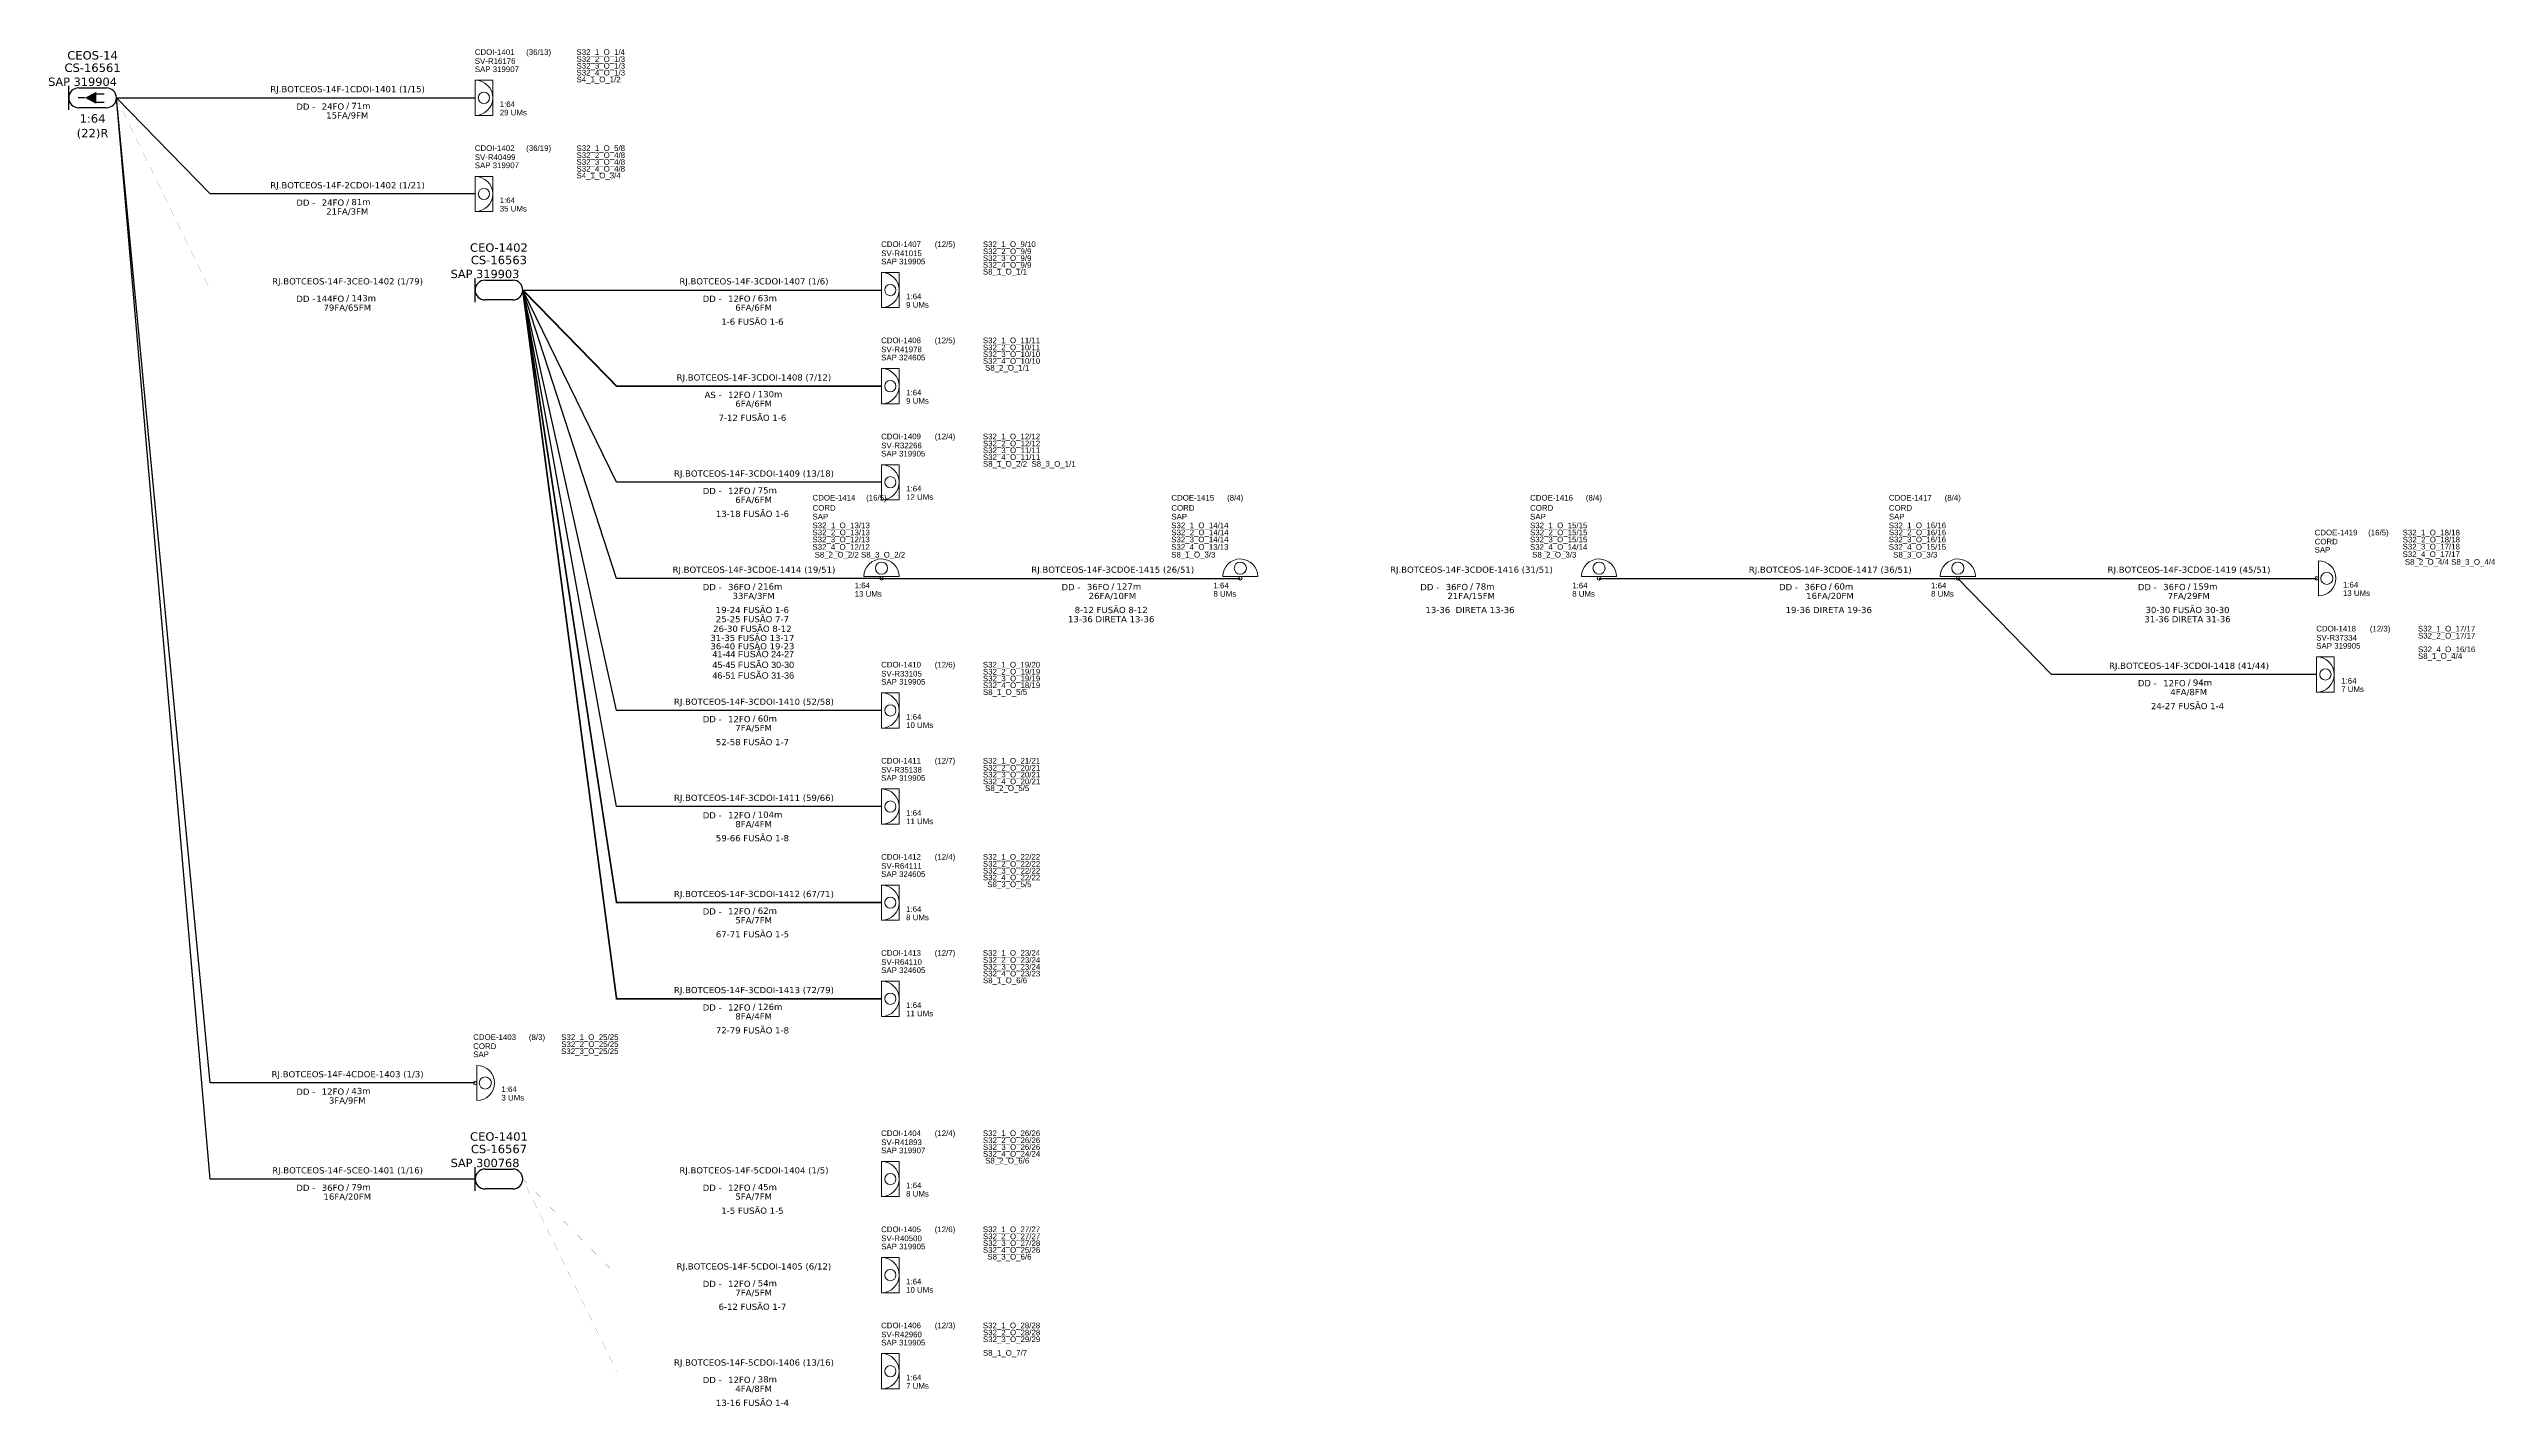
# Model space of a CAD drawing. Header units: millimetres. Extents: x 1227 to 2249, y -141 to 724.
# Drawn here: x 1227 to 1818, y -141 to 187 of the extents above; entities that cross this region are included whole.
import ezdxf
from ezdxf.enums import TextEntityAlignment as Align

# ---------------------------------------------------------------- set-up
doc = ezdxf.new("R2010")
doc.units = ezdxf.units.MM
doc.header["$LTSCALE"] = 0.1
doc.header["$MEASUREMENT"] = 0
for name, color, linetype, lineweight in [("20.0-LEGENDA DOS CDO'S", 1, 'Continuous', 0), ('20.1-CDO_INTERIOR', 1, 'Continuous', 0), ('20.2-CDO_POSTE', 1, 'Continuous', 5), ('40.1-ETIQUETAS', 1, 'Continuous', 20)]:
    doc.layers.add(name, color=color, linetype=linetype, lineweight=lineweight)
for name, color, linetype in [('20.4-CEO', 1, 'Continuous'), ('20.4-CEOS', 1, 'Continuous'), ('20.5-CABO AÉREO', 1, 'Continuous'), ('CD a instalar', 1, 'Continuous')]:
    doc.layers.add(name, color=color, linetype=linetype)
doc.styles.add('ARIAL', font='arial.ttf')
doc.styles.add('siredit', font='verdana.ttf')
doc.styles.get("Standard").update_dxf_attribs({"font": 'arial.ttf'})
doc.linetypes.add('FENCELINE1', pattern='A,0.25,-0.1,[133,ltypeshp.shx,S=0.1,R=0,X=-0.1,Y=0],-0.1,1', length=1.45)

# ---------------------------------------------------------------- blocks, each defined once
blk = doc.blocks.new('CEOS_UN_SC')
at = {"layer": '20.4-CEOS', "color": 0}
for p, q in [((-9.11, 2.39), (-2.39, 2.39)), ((-2.39, -2.39), (-9.11, -2.39))]:
    blk.add_line(p, q, dxfattribs=at)
for points in [[(-11.5, -2.89), (-11.5, 2.89)], [(-7.6, 0), (-9.22, 0)], [(-4.96, 0.95), (-2.92, 0.95)], [(-4.96, -1.04), (-2.92, -1.04)]]:
    blk.add_lwpolyline(points, dxfattribs=at)
blk.add_lwpolyline([(-7.6, 0, 0, 2.95, 0), (-4.83, 0, 2.95, 2.95, 0)], format="xyseb", dxfattribs=at)
for centre, start, end in [((-9.11, 0), 90, 270), ((-2.39, 0), 270, 90)]:
    blk.add_arc(centre, 2.39, start, end, dxfattribs=at)
at = {"layer": '20.4-CEOS', "color": 7, "style": 'siredit'}
for tag, height, p in [('LOCAL?', 2.03, (-5.75, 7.27)), ('NOME?', 2.03, (-5.75, 10.27)), ('TIPO?', 2, (-8.17, 3.89))]:
    blk.add_attdef(tag, text='', height=height, dxfattribs=at).set_placement(p, align=Align.MIDDLE_CENTER)
for tag, p in [('RACIO_SPLITAGEM', (-5.75, -3.97)), ('FIBRAS_RESERVA', (-5.75, -7.51))]:
    blk.add_attdef(tag, text='', height=2.03, dxfattribs=at).set_placement(p, align=Align.TOP_CENTER)
blk = doc.blocks.new('ETIQUETA_RS5F')
at = {"layer": '40.1-ETIQUETAS', "color": 0, "style": 'siredit'}
blk.add_text('/', height=1.5, dxfattribs=at).set_placement((1.55, -1.95), align=Align.MIDDLE_RIGHT)
for tag, p in [('ETIQUETA_R_SECUNDARIA', (1.18, 2.1)), ('ETIQUETA_R_PRIMARIA', (1.18, 4.1)), ('F_ATIVAS/F_MORTAS', (1.11, -4.24))]:
    blk.add_attdef(tag, text='', height=1.5, dxfattribs=at).set_placement(p, align=Align.MIDDLE_CENTER)
for tag, p in [('TIPO_CABO', (-6.62, -2.12)), ('CAP_CABO', (0.37, -2.09))]:
    blk.add_attdef(tag, text='', height=1.5, dxfattribs=at).set_placement(p, align=Align.MIDDLE_RIGHT)
blk.add_attdef('METROS', text='', height=1.5, dxfattribs=at).set_placement((2.11, -1.95), align=Align.MIDDLE_LEFT)
for tag, p in [('FUSÃO_1', (0.82, -8.39)), ('FUSÃO_2', (0.82, -10.6)), ('FUSÃO_3', (0.82, -12.93)), ('FUSÃO_4', (0.82, -15.14)), ('FUSÃO_5', (0.82, -17.16))]:
    blk.add_attdef(tag, text='', height=1.5, dxfattribs=at).set_placement(p, align=Align.CENTER)
blk = doc.blocks.new('CDO_INTERIOR_TROCA')
at = {"layer": '20.1-CDO_INTERIOR', "color": 0, "lineweight": 18}
blk.add_lwpolyline([(4.25, -4.25), (4.25, 4.25), (0, 4.25), (0, -4.25)], close=True, dxfattribs=at)
blk.add_circle((2.13, 0), 1.36, dxfattribs=at)
blk.add_arc((0, 0), 4.25, 270, 90, dxfattribs=at)
at = {"layer": "20.0-LEGENDA DOS CDO'S", "color": 0, "style": 'ARIAL'}
for tag, p in [('SAP_ANTIGO', (-0.08, 6.23)), ('CDO_N', (-0.08, 10.38)), ('SURVEY', (-0.08, 8.2)), ('/_SAP_NOVO', (12.37, 6.23)), ('SPLITER_1', (24.48, 10.38)), ('SPLITER_2', (24.5, 8.68)), ('SPLITER_3', (24.5, 7.04)), ('SPLITER_4', (24.5, 5.4)), ('SPLITER_5', (24.5, 3.75)), ('1:XX', (5.94, -2.22)), ('UMS', (5.94, -4.24))]:
    blk.add_attdef(tag, p, '', height=1.36, dxfattribs=at)
blk.add_attdef('FIBRAS_UTILIZADAS', text='', height=1.36, dxfattribs=at).set_placement((15.34, 10.38), align=Align.CENTER)
blk = doc.blocks.new('CEO_UN')
at = {"layer": '20.4-CEO', "color": 0}
for p, q in [((-9.11, 2.39), (-2.39, 2.39)), ((-2.39, -2.39), (-9.11, -2.39))]:
    blk.add_line(p, q, dxfattribs=at)
blk.add_lwpolyline([(-11.5, -2.89), (-11.5, 2.89)], dxfattribs=at)
for centre, start, end in [((-9.11, 0), 90, 270), ((-2.39, 0), 270, 90)]:
    blk.add_arc(centre, 2.39, start, end, dxfattribs=at)
at = {"layer": '20.4-CEO', "color": 7, "style": 'siredit'}
for tag, height, p in [('LOCAL?', 2.03, (-5.75, 7.27)), ('NOME?', 2.03, (-5.75, 10.27)), ('TIPO?', 2, (-9.11, 3.89))]:
    blk.add_attdef(tag, text='', height=height, dxfattribs=at).set_placement(p, align=Align.MIDDLE_CENTER)
blk.add_attdef('FIBRAS_RESERVA', text='', height=2.03, dxfattribs=at).set_placement((-5.75, -3.97), align=Align.TOP_CENTER)
blk = doc.blocks.new('PDO_PST')
at = {"color": 0}
blk.add_line((2.5, 0), (-2.5, 0), dxfattribs=at)
for centre, radius in [((0, 1.19), 0.862), ((0, -0.25), 0.25)]:
    blk.add_circle(centre, radius, dxfattribs=at)
blk.add_arc((0, 0), 2.5, 0, 180, dxfattribs=at)
blk = doc.blocks.new('CDOE_POSTE 1')
at = {"layer": '20.2-CDO_POSTE', "color": 0, "linetype": 'Continuous', "xscale": 1.700328304346724, "yscale": 1.700328304346724, "zscale": 1.700328304346724, "rotation": 359.882008258618}
blk.add_blockref('PDO_PST', (0, 0.43), dxfattribs=at)
at = {"layer": "20.0-LEGENDA DOS CDO'S", "color": 0, "style": 'ARIAL'}
for tag, p in [('CDO_N', (-16.66, 12.71)), ('SPLITER_1', (-16.68, 6.03)), ('SAP', (-16.66, 8.13)), ('CORDOALHA', (-16.66, 10.26)), ('SPLITER_2', (-16.66, 4.33)), ('1:XX', (-6.47, -2.4)), ('UMS', (-6.47, -4.43))]:
    blk.add_attdef(tag, p, '', height=1.36, dxfattribs=at)
blk.add_attdef('FIBRAS_UTILIZADAS', text='', height=1.36, dxfattribs=at).set_placement((-1.24, 12.71), align=Align.CENTER)
blk = doc.blocks.new('CDOE_POSTE 2')
at = {"layer": '20.2-CDO_POSTE', "color": 0, "linetype": 'Continuous', "xscale": 1.700328304346724, "yscale": 1.700328304346724, "zscale": 1.700328304346724, "rotation": 269.882008258618}
blk.add_blockref('PDO_PST', (0.43, 0), dxfattribs=at)
at = {"layer": "20.0-LEGENDA DOS CDO'S", "color": 0, "style": 'ARIAL'}
for tag, p in [('SAP', (-0.47, 6.23)), ('CDO_N', (-0.47, 10.38)), ('CORDOALHA', (-0.47, 8.2)), ('SPLITER_1', (20.79, 10.38)), ('SPLITER_2', (20.8, 8.68)), ('1:XX', (6.36, -2.22)), ('UMS', (6.36, -4.24))]:
    blk.add_attdef(tag, p, '', height=1.36, dxfattribs=at)
blk.add_attdef('FIBRAS_UTILIZADAS', text='', height=1.36, dxfattribs=at).set_placement((14.95, 10.38), align=Align.CENTER)

msp = doc.modelspace()

# ---------------------------------------------------------------- linework, layer by layer
at = {"layer": '20.5-CABO AÉREO', "linetype": 'FENCELINE1', "ltscale": 50, "const_width": 0.4}
msp.add_lwpolyline([(1428.4, 105.6), (1364.39, 105.6), (1341.72, 128.82)], dxfattribs=at)
at = {"layer": 'CD a instalar', "color": 5, "linetype": 'ByBlock', "const_width": 0.02}
msp.add_lwpolyline([(1330.22, 128.81), (1266.21, 128.81), (1266.21, 128.81), (1243.54, 175.25)], dxfattribs=at)
at = {"layer": 'CD a instalar', "color": 0, "linetype": 'ByBlock'}
for points in [[(1243.54, 175.25), (1243.54, 175.25), (1330.22, 175.25)], [(1330.22, 152.03), (1266.21, 152.03), (1243.54, 175.25)], [(1330.22, -62.72), (1266.21, -62.72), (1243.54, 175.25)], [(1330.23, -85.93), (1266.21, -85.93), (1266.21, -85.93), (1243.54, 175.25)], [(1428.41, 82.38), (1364.39, 82.38), (1364.39, 82.38), (1341.72, 128.82)], [(1428.4, 59.17), (1364.39, 59.17), (1341.72, 128.82)], [(1428.41, 27.26), (1364.39, 27.26), (1364.39, 27.26), (1341.72, 128.81)], [(1428.41, 4.04), (1364.39, 4.04), (1364.39, 4.04), (1341.72, 128.81)], [(1341.72, 128.81), (1428.4, 128.81)], [(1428.4, 59.17), (1515.08, 59.17)], [(1601.76, 59.17), (1688.45, 59.17)], [(1688.45, 59.17), (1775.13, 59.17)], [(1775.13, 35.95), (1711.11, 35.95), (1688.45, 59.17)]]:
    msp.add_lwpolyline(points, dxfattribs=at)
at = {"layer": 'CD a instalar', "color": 8, "linetype": 'ByBlock', "const_width": 0.4}
for points in [[(1428.41, -19.17), (1364.39, -19.17), (1341.72, 128.81)], [(1428.41, -42.39), (1364.39, -42.39), (1341.72, 128.81)]]:
    msp.add_lwpolyline(points, dxfattribs=at)
at = {"layer": 'CD a instalar', "color": 0, "linetype": 'ByBlock', "const_width": 0.02}
for points in [[(1515.08, 59.17), (1601.76, 59.17)], [(1428.41, -109.14), (1364.39, -109.14), (1341.72, -85.93)], [(1428.41, -132.36), (1364.39, -132.36), (1364.39, -132.36), (1341.72, -85.93)], [(1341.72, -85.93), (1428.41, -85.93)]]:
    msp.add_lwpolyline(points, dxfattribs=at)

# ---------------------------------------------------------------- block references
at = {"color": 0}
ref = msp.add_blockref('CDO_INTERIOR_TROCA', (1330.22, 175.25), dxfattribs=at)
ref.add_attrib('CDO_N', 'CDOI-1401', (1330.14, 185.63), dxfattribs={"layer": "20.0-LEGENDA DOS CDO'S", "color": 0, "height": 1.36, "style": 'ARIAL'})
ref.add_attrib('FIBRAS_UTILIZADAS', '(36/13)', dxfattribs={"layer": "20.0-LEGENDA DOS CDO'S", "color": 0, "height": 1.36, "style": 'ARIAL'}).set_placement((1345.56, 185.63), align=Align.CENTER)
ref.add_attrib('SURVEY', 'SV-R16176', (1330.14, 183.45), dxfattribs={"layer": "20.0-LEGENDA DOS CDO'S", "color": 0, "height": 1.36, "style": 'ARIAL'})
ref.add_attrib('SAP_ANTIGO', 'SAP 319907', (1330.14, 181.47), dxfattribs={"layer": "20.0-LEGENDA DOS CDO'S", "color": 0, "height": 1.36, "style": 'ARIAL'})
ref.add_attrib('1:XX', '1:64', (1336.17, 173.03), dxfattribs={"layer": "20.0-LEGENDA DOS CDO'S", "color": 0, "height": 1.36, "style": 'ARIAL'})
ref.add_attrib('UMS', '29 UMs', (1336.17, 171), dxfattribs={"layer": "20.0-LEGENDA DOS CDO'S", "color": 0, "height": 1.36, "style": 'ARIAL'})
ref.add_attrib('SPLITER_1', 'S32_1_O_1/4', (1354.71, 185.63), dxfattribs={"layer": "20.0-LEGENDA DOS CDO'S", "color": 0, "height": 1.3603, "style": 'ARIAL'})
ref.add_attrib('SPLITER_2', 'S32_2_O_1/3', (1354.72, 183.93), dxfattribs={"layer": "20.0-LEGENDA DOS CDO'S", "color": 0, "height": 1.3603, "style": 'ARIAL'})
ref.add_attrib('SPLITER_3', 'S32_3_O_1/3', (1354.72, 182.29), dxfattribs={"layer": "20.0-LEGENDA DOS CDO'S", "color": 0, "height": 1.3603, "style": 'ARIAL'})
ref.add_attrib('SPLITER_4', 'S32_4_O_1/3', (1354.72, 180.64), dxfattribs={"layer": "20.0-LEGENDA DOS CDO'S", "color": 0, "height": 1.3603, "style": 'ARIAL'})
ref.add_attrib('SPLITER_5', 'S4_1_O_1/2   ', (1354.72, 179), dxfattribs={"layer": "20.0-LEGENDA DOS CDO'S", "color": 0, "height": 1.3603, "style": 'ARIAL'})
ref = msp.add_blockref('CDO_INTERIOR_TROCA', (1330.22, 152.03), dxfattribs=at)
ref.add_attrib('CDO_N', 'CDOI-1402', (1330.14, 162.41), dxfattribs={"layer": "20.0-LEGENDA DOS CDO'S", "color": 0, "height": 1.36, "style": 'ARIAL'})
ref.add_attrib('FIBRAS_UTILIZADAS', '(36/19)', dxfattribs={"layer": "20.0-LEGENDA DOS CDO'S", "color": 0, "height": 1.36, "style": 'ARIAL'}).set_placement((1345.56, 162.41), align=Align.CENTER)
ref.add_attrib('SURVEY', 'SV-R40499', (1330.14, 160.23), dxfattribs={"layer": "20.0-LEGENDA DOS CDO'S", "color": 0, "height": 1.36, "style": 'ARIAL'})
ref.add_attrib('SAP_ANTIGO', 'SAP 319907', (1330.14, 158.26), dxfattribs={"layer": "20.0-LEGENDA DOS CDO'S", "color": 0, "height": 1.36, "style": 'ARIAL'})
ref.add_attrib('1:XX', '1:64', (1336.17, 149.82), dxfattribs={"layer": "20.0-LEGENDA DOS CDO'S", "color": 0, "height": 1.36, "style": 'ARIAL'})
ref.add_attrib('UMS', '35 UMs', (1336.17, 147.79), dxfattribs={"layer": "20.0-LEGENDA DOS CDO'S", "color": 0, "height": 1.36, "style": 'ARIAL'})
ref.add_attrib('SPLITER_1', 'S32_1_O_5/8', (1354.71, 162.41), dxfattribs={"layer": "20.0-LEGENDA DOS CDO'S", "color": 0, "height": 1.3603, "style": 'ARIAL'})
ref.add_attrib('SPLITER_2', 'S32_2_O_4/8', (1354.72, 160.71), dxfattribs={"layer": "20.0-LEGENDA DOS CDO'S", "color": 0, "height": 1.3603, "style": 'ARIAL'})
ref.add_attrib('SPLITER_3', 'S32_3_O_4/8', (1354.72, 159.07), dxfattribs={"layer": "20.0-LEGENDA DOS CDO'S", "color": 0, "height": 1.3603, "style": 'ARIAL'})
ref.add_attrib('SPLITER_4', 'S32_4_O_4/8', (1354.72, 157.43), dxfattribs={"layer": "20.0-LEGENDA DOS CDO'S", "color": 0, "height": 1.3603, "style": 'ARIAL'})
ref.add_attrib('SPLITER_5', 'S4_1_O_3/4   ', (1354.72, 155.79), dxfattribs={"layer": "20.0-LEGENDA DOS CDO'S", "color": 0, "height": 1.3603, "style": 'ARIAL'})
ref = msp.add_blockref('CDO_INTERIOR_TROCA', (1428.4, 128.81), dxfattribs=at)
ref.add_attrib('CDO_N', 'CDOI-1407', (1428.32, 139.2), dxfattribs={"layer": "20.0-LEGENDA DOS CDO'S", "color": 0, "height": 1.36, "style": 'ARIAL'})
ref.add_attrib('FIBRAS_UTILIZADAS', '(12/5)', dxfattribs={"layer": "20.0-LEGENDA DOS CDO'S", "color": 0, "height": 1.36, "style": 'ARIAL'}).set_placement((1443.74, 139.2), align=Align.CENTER)
ref.add_attrib('SURVEY', 'SV-R41015', (1428.33, 137.01), dxfattribs={"layer": "20.0-LEGENDA DOS CDO'S", "color": 0, "height": 1.36, "style": 'ARIAL'})
ref.add_attrib('SAP_ANTIGO', 'SAP 319905', (1428.32, 135.04), dxfattribs={"layer": "20.0-LEGENDA DOS CDO'S", "color": 0, "height": 1.36, "style": 'ARIAL'})
ref.add_attrib('1:XX', '1:64', (1434.35, 126.6), dxfattribs={"layer": "20.0-LEGENDA DOS CDO'S", "color": 0, "height": 1.36, "style": 'ARIAL'})
ref.add_attrib('UMS', '9 UMs', (1434.35, 124.57), dxfattribs={"layer": "20.0-LEGENDA DOS CDO'S", "color": 0, "height": 1.36, "style": 'ARIAL'})
ref.add_attrib('SPLITER_1', 'S32_1_O_9/10', (1452.89, 139.2), dxfattribs={"layer": "20.0-LEGENDA DOS CDO'S", "color": 0, "height": 1.3603, "style": 'ARIAL'})
ref.add_attrib('SPLITER_2', 'S32_2_O_9/9', (1452.9, 137.5), dxfattribs={"layer": "20.0-LEGENDA DOS CDO'S", "color": 0, "height": 1.3603, "style": 'ARIAL'})
ref.add_attrib('SPLITER_3', 'S32_3_O_9/9', (1452.9, 135.85), dxfattribs={"layer": "20.0-LEGENDA DOS CDO'S", "color": 0, "height": 1.3603, "style": 'ARIAL'})
ref.add_attrib('SPLITER_4', 'S32_4_O_9/9', (1452.9, 134.21), dxfattribs={"layer": "20.0-LEGENDA DOS CDO'S", "color": 0, "height": 1.3603, "style": 'ARIAL'})
ref.add_attrib('SPLITER_5', 'S8_1_O_1/1   ', (1452.9, 132.57), dxfattribs={"layer": "20.0-LEGENDA DOS CDO'S", "color": 0, "height": 1.3603, "style": 'ARIAL'})
at = {"color": 1}
ref = msp.add_blockref('CDO_INTERIOR_TROCA', (1428.4, 105.6), dxfattribs=at)
ref.add_attrib('CDO_N', 'CDOI-1408', (1428.32, 115.98), dxfattribs={"layer": "20.0-LEGENDA DOS CDO'S", "color": 0, "height": 1.36, "style": 'ARIAL'})
ref.add_attrib('FIBRAS_UTILIZADAS', '(12/5)', dxfattribs={"layer": "20.0-LEGENDA DOS CDO'S", "color": 0, "height": 1.36, "style": 'ARIAL'}).set_placement((1443.74, 115.98), align=Align.CENTER)
ref.add_attrib('SURVEY', 'SV-R41978', (1428.33, 113.8), dxfattribs={"layer": "20.0-LEGENDA DOS CDO'S", "color": 0, "height": 1.36, "style": 'ARIAL'})
ref.add_attrib('SAP_ANTIGO', 'SAP 324605', (1428.32, 111.83), dxfattribs={"layer": "20.0-LEGENDA DOS CDO'S", "color": 1, "height": 1.36, "style": 'ARIAL'})
ref.add_attrib('1:XX', '1:64', (1434.35, 103.38), dxfattribs={"layer": "20.0-LEGENDA DOS CDO'S", "color": 0, "height": 1.36, "style": 'ARIAL'})
ref.add_attrib('UMS', '9 UMs', (1434.35, 101.36), dxfattribs={"layer": "20.0-LEGENDA DOS CDO'S", "color": 0, "height": 1.36, "style": 'ARIAL'})
ref.add_attrib('SPLITER_1', 'S32_1_O_11/11', (1452.89, 115.98), dxfattribs={"layer": "20.0-LEGENDA DOS CDO'S", "color": 0, "height": 1.3603, "style": 'ARIAL'})
ref.add_attrib('SPLITER_2', 'S32_2_O_10/11', (1452.9, 114.28), dxfattribs={"layer": "20.0-LEGENDA DOS CDO'S", "color": 0, "height": 1.3603, "style": 'ARIAL'})
ref.add_attrib('SPLITER_3', 'S32_3_O_10/10', (1452.9, 112.64), dxfattribs={"layer": "20.0-LEGENDA DOS CDO'S", "color": 0, "height": 1.3603, "style": 'ARIAL'})
ref.add_attrib('SPLITER_4', 'S32_4_O_10/10', (1452.9, 111), dxfattribs={"layer": "20.0-LEGENDA DOS CDO'S", "color": 0, "height": 1.3603, "style": 'ARIAL'})
ref.add_attrib('SPLITER_5', ' S8_2_O_1/1  ', (1452.9, 109.35), dxfattribs={"layer": "20.0-LEGENDA DOS CDO'S", "color": 0, "height": 1.3603, "style": 'ARIAL'})
at = {"color": 0}
ref = msp.add_blockref('CDO_INTERIOR_TROCA', (1428.41, 82.38), dxfattribs=at)
ref.add_attrib('CDO_N', 'CDOI-1409', (1428.32, 92.77), dxfattribs={"layer": "20.0-LEGENDA DOS CDO'S", "color": 0, "height": 1.36, "style": 'ARIAL'})
ref.add_attrib('FIBRAS_UTILIZADAS', '(12/4)', dxfattribs={"layer": "20.0-LEGENDA DOS CDO'S", "color": 0, "height": 1.36, "style": 'ARIAL'}).set_placement((1443.74, 92.77), align=Align.CENTER)
ref.add_attrib('SURVEY', 'SV-R32266', (1428.33, 90.58), dxfattribs={"layer": "20.0-LEGENDA DOS CDO'S", "color": 0, "height": 1.36, "style": 'ARIAL'})
ref.add_attrib('SAP_ANTIGO', 'SAP 319905', (1428.32, 88.61), dxfattribs={"layer": "20.0-LEGENDA DOS CDO'S", "color": 0, "height": 1.36, "style": 'ARIAL'})
ref.add_attrib('1:XX', '1:64', (1434.35, 80.17), dxfattribs={"layer": "20.0-LEGENDA DOS CDO'S", "color": 0, "height": 1.36, "style": 'ARIAL'})
ref.add_attrib('UMS', '12 UMs', (1434.35, 78.14), dxfattribs={"layer": "20.0-LEGENDA DOS CDO'S", "color": 0, "height": 1.36, "style": 'ARIAL'})
ref.add_attrib('SPLITER_1', 'S32_1_O_12/12', (1452.89, 92.77), dxfattribs={"layer": "20.0-LEGENDA DOS CDO'S", "color": 0, "height": 1.3603, "style": 'ARIAL'})
ref.add_attrib('SPLITER_2', 'S32_2_O_12/12', (1452.91, 91.07), dxfattribs={"layer": "20.0-LEGENDA DOS CDO'S", "color": 0, "height": 1.3603, "style": 'ARIAL'})
ref.add_attrib('SPLITER_3', 'S32_3_O_11/11', (1452.91, 89.42), dxfattribs={"layer": "20.0-LEGENDA DOS CDO'S", "color": 0, "height": 1.3603, "style": 'ARIAL'})
ref.add_attrib('SPLITER_4', 'S32_4_O_11/11', (1452.91, 87.78), dxfattribs={"layer": "20.0-LEGENDA DOS CDO'S", "color": 0, "height": 1.3603, "style": 'ARIAL'})
ref.add_attrib('SPLITER_5', 'S8_1_O_2/2  S8_3_O_1/1 ', (1452.91, 86.14), dxfattribs={"layer": "20.0-LEGENDA DOS CDO'S", "color": 0, "height": 1.3603, "style": 'ARIAL'})
ref = msp.add_blockref('CDO_INTERIOR_TROCA', (1775.13, 35.95), dxfattribs=at)
ref.add_attrib('CDO_N', 'CDOI-1418', (1775.04, 46.34), dxfattribs={"layer": "20.0-LEGENDA DOS CDO'S", "color": 0, "height": 1.36, "style": 'ARIAL'})
ref.add_attrib('FIBRAS_UTILIZADAS', '(12/3)', dxfattribs={"layer": "20.0-LEGENDA DOS CDO'S", "color": 0, "height": 1.36, "style": 'ARIAL'}).set_placement((1790.47, 46.34), align=Align.CENTER)
ref.add_attrib('SURVEY', 'SV-R37334', (1775.05, 44.15), dxfattribs={"layer": "20.0-LEGENDA DOS CDO'S", "color": 0, "height": 1.36, "style": 'ARIAL'})
ref.add_attrib('SAP_ANTIGO', 'SAP 319905', (1775.04, 42.18), dxfattribs={"layer": "20.0-LEGENDA DOS CDO'S", "color": 0, "height": 1.36, "style": 'ARIAL'})
ref.add_attrib('1:XX', '1:64', (1781.07, 33.74), dxfattribs={"layer": "20.0-LEGENDA DOS CDO'S", "color": 0, "height": 1.36, "style": 'ARIAL'})
ref.add_attrib('UMS', '7 UMs', (1781.07, 31.71), dxfattribs={"layer": "20.0-LEGENDA DOS CDO'S", "color": 0, "height": 1.36, "style": 'ARIAL'})
ref.add_attrib('SPLITER_1', 'S32_1_O_17/17', (1799.61, 46.34), dxfattribs={"layer": "20.0-LEGENDA DOS CDO'S", "color": 0, "height": 1.3603, "style": 'ARIAL'})
ref.add_attrib('SPLITER_2', 'S32_2_O_17/17', (1799.63, 44.64), dxfattribs={"layer": "20.0-LEGENDA DOS CDO'S", "color": 0, "height": 1.3603, "style": 'ARIAL'})
ref.add_attrib('SPLITER_4', 'S32_4_O_16/16', (1799.63, 41.35), dxfattribs={"layer": "20.0-LEGENDA DOS CDO'S", "color": 0, "height": 1.3603, "style": 'ARIAL'})
ref.add_attrib('SPLITER_5', 'S8_1_O_4/4   ', (1799.63, 39.71), dxfattribs={"layer": "20.0-LEGENDA DOS CDO'S", "color": 0, "height": 1.3603, "style": 'ARIAL'})
ref = msp.add_blockref('CDO_INTERIOR_TROCA', (1428.41, 27.26), dxfattribs=at)
ref.add_attrib('CDO_N', 'CDOI-1410', (1428.32, 37.64), dxfattribs={"layer": "20.0-LEGENDA DOS CDO'S", "color": 0, "height": 1.36, "style": 'ARIAL'})
ref.add_attrib('FIBRAS_UTILIZADAS', '(12/6)', dxfattribs={"layer": "20.0-LEGENDA DOS CDO'S", "color": 0, "height": 1.36, "style": 'ARIAL'}).set_placement((1443.74, 37.64), align=Align.CENTER)
ref.add_attrib('SURVEY', 'SV-R33105', (1428.33, 35.46), dxfattribs={"layer": "20.0-LEGENDA DOS CDO'S", "color": 0, "height": 1.36, "style": 'ARIAL'})
ref.add_attrib('SAP_ANTIGO', 'SAP 319905', (1428.32, 33.49), dxfattribs={"layer": "20.0-LEGENDA DOS CDO'S", "color": 0, "height": 1.36, "style": 'ARIAL'})
ref.add_attrib('1:XX', '1:64', (1434.35, 25.05), dxfattribs={"layer": "20.0-LEGENDA DOS CDO'S", "color": 0, "height": 1.36, "style": 'ARIAL'})
ref.add_attrib('UMS', '10 UMs', (1434.35, 23.02), dxfattribs={"layer": "20.0-LEGENDA DOS CDO'S", "color": 0, "height": 1.36, "style": 'ARIAL'})
ref.add_attrib('SPLITER_1', 'S32_1_O_19/20', (1452.89, 37.64), dxfattribs={"layer": "20.0-LEGENDA DOS CDO'S", "color": 0, "height": 1.3603, "style": 'ARIAL'})
ref.add_attrib('SPLITER_2', 'S32_2_O_19/19', (1452.91, 35.94), dxfattribs={"layer": "20.0-LEGENDA DOS CDO'S", "color": 0, "height": 1.3603, "style": 'ARIAL'})
ref.add_attrib('SPLITER_3', 'S32_3_O_19/19', (1452.91, 34.3), dxfattribs={"layer": "20.0-LEGENDA DOS CDO'S", "color": 0, "height": 1.3603, "style": 'ARIAL'})
ref.add_attrib('SPLITER_4', 'S32_4_O_18/19', (1452.91, 32.66), dxfattribs={"layer": "20.0-LEGENDA DOS CDO'S", "color": 0, "height": 1.3603, "style": 'ARIAL'})
ref.add_attrib('SPLITER_5', 'S8_1_O_5/5   ', (1452.91, 31.02), dxfattribs={"layer": "20.0-LEGENDA DOS CDO'S", "color": 0, "height": 1.3603, "style": 'ARIAL'})
ref = msp.add_blockref('CDO_INTERIOR_TROCA', (1428.41, 4.04), dxfattribs=at)
ref.add_attrib('CDO_N', 'CDOI-1411', (1428.32, 14.43), dxfattribs={"layer": "20.0-LEGENDA DOS CDO'S", "color": 0, "height": 1.36, "style": 'ARIAL'})
ref.add_attrib('FIBRAS_UTILIZADAS', '(12/7)', dxfattribs={"layer": "20.0-LEGENDA DOS CDO'S", "color": 0, "height": 1.36, "style": 'ARIAL'}).set_placement((1443.74, 14.43), align=Align.CENTER)
ref.add_attrib('SURVEY', 'SV-R35138', (1428.33, 12.25), dxfattribs={"layer": "20.0-LEGENDA DOS CDO'S", "color": 0, "height": 1.36, "style": 'ARIAL'})
ref.add_attrib('SAP_ANTIGO', 'SAP 319905', (1428.32, 10.27), dxfattribs={"layer": "20.0-LEGENDA DOS CDO'S", "color": 0, "height": 1.36, "style": 'ARIAL'})
ref.add_attrib('1:XX', '1:64', (1434.35, 1.83), dxfattribs={"layer": "20.0-LEGENDA DOS CDO'S", "color": 0, "height": 1.36, "style": 'ARIAL'})
ref.add_attrib('UMS', '11 UMs', (1434.35, -0.2), dxfattribs={"layer": "20.0-LEGENDA DOS CDO'S", "color": 0, "height": 1.36, "style": 'ARIAL'})
ref.add_attrib('SPLITER_1', 'S32_1_O_21/21', (1452.89, 14.43), dxfattribs={"layer": "20.0-LEGENDA DOS CDO'S", "color": 0, "height": 1.3603, "style": 'ARIAL'})
ref.add_attrib('SPLITER_2', 'S32_2_O_20/21', (1452.91, 12.73), dxfattribs={"layer": "20.0-LEGENDA DOS CDO'S", "color": 0, "height": 1.3603, "style": 'ARIAL'})
ref.add_attrib('SPLITER_3', 'S32_3_O_20/21', (1452.91, 11.08), dxfattribs={"layer": "20.0-LEGENDA DOS CDO'S", "color": 0, "height": 1.3603, "style": 'ARIAL'})
ref.add_attrib('SPLITER_4', 'S32_4_O_20/21', (1452.91, 9.44), dxfattribs={"layer": "20.0-LEGENDA DOS CDO'S", "color": 0, "height": 1.3603, "style": 'ARIAL'})
ref.add_attrib('SPLITER_5', ' S8_2_O_5/5  ', (1452.91, 7.8), dxfattribs={"layer": "20.0-LEGENDA DOS CDO'S", "color": 0, "height": 1.3603, "style": 'ARIAL'})
at = {"color": 8}
ref = msp.add_blockref('CDO_INTERIOR_TROCA', (1428.41, -19.17), dxfattribs=at)
ref.add_attrib('CDO_N', 'CDOI-1412', (1428.32, -8.79), dxfattribs={"layer": "20.0-LEGENDA DOS CDO'S", "color": 0, "height": 1.36, "style": 'ARIAL'})
ref.add_attrib('FIBRAS_UTILIZADAS', '(12/4)', dxfattribs={"layer": "20.0-LEGENDA DOS CDO'S", "color": 0, "height": 1.36, "style": 'ARIAL'}).set_placement((1443.74, -8.79), align=Align.CENTER)
ref.add_attrib('SURVEY', 'SV-R64111', (1428.33, -10.97), dxfattribs={"layer": "20.0-LEGENDA DOS CDO'S", "color": 0, "height": 1.36, "style": 'ARIAL'})
ref.add_attrib('SAP_ANTIGO', 'SAP 324605', (1428.32, -12.94), dxfattribs={"layer": "20.0-LEGENDA DOS CDO'S", "color": 0, "height": 1.36, "style": 'ARIAL'})
ref.add_attrib('1:XX', '1:64', (1434.35, -21.39), dxfattribs={"layer": "20.0-LEGENDA DOS CDO'S", "color": 0, "height": 1.36, "style": 'ARIAL'})
ref.add_attrib('UMS', '8 UMs', (1434.35, -23.41), dxfattribs={"layer": "20.0-LEGENDA DOS CDO'S", "color": 0, "height": 1.36, "style": 'ARIAL'})
ref.add_attrib('SPLITER_1', 'S32_1_O_22/22', (1452.89, -8.79), dxfattribs={"layer": "20.0-LEGENDA DOS CDO'S", "color": 0, "height": 1.3603, "style": 'ARIAL'})
ref.add_attrib('SPLITER_2', 'S32_2_O_22/22', (1452.91, -10.49), dxfattribs={"layer": "20.0-LEGENDA DOS CDO'S", "color": 0, "height": 1.3603, "style": 'ARIAL'})
ref.add_attrib('SPLITER_3', 'S32_3_O_22/22', (1452.91, -12.13), dxfattribs={"layer": "20.0-LEGENDA DOS CDO'S", "color": 0, "height": 1.3603, "style": 'ARIAL'})
ref.add_attrib('SPLITER_4', 'S32_4_O_22/22', (1452.91, -13.77), dxfattribs={"layer": "20.0-LEGENDA DOS CDO'S", "color": 0, "height": 1.3603, "style": 'ARIAL'})
ref.add_attrib('SPLITER_5', '  S8_3_O_5/5 ', (1452.91, -15.42), dxfattribs={"layer": "20.0-LEGENDA DOS CDO'S", "color": 0, "height": 1.3603, "style": 'ARIAL'})
ref = msp.add_blockref('CDO_INTERIOR_TROCA', (1428.41, -42.39), dxfattribs=at)
ref.add_attrib('CDO_N', 'CDOI-1413', (1428.32, -32), dxfattribs={"layer": "20.0-LEGENDA DOS CDO'S", "color": 0, "height": 1.36, "style": 'ARIAL'})
ref.add_attrib('FIBRAS_UTILIZADAS', '(12/7)', dxfattribs={"layer": "20.0-LEGENDA DOS CDO'S", "color": 0, "height": 1.36, "style": 'ARIAL'}).set_placement((1443.74, -32), align=Align.CENTER)
ref.add_attrib('SURVEY', 'SV-R64110', (1428.33, -34.19), dxfattribs={"layer": "20.0-LEGENDA DOS CDO'S", "color": 0, "height": 1.36, "style": 'ARIAL'})
ref.add_attrib('SAP_ANTIGO', 'SAP 324605', (1428.32, -36.16), dxfattribs={"layer": "20.0-LEGENDA DOS CDO'S", "color": 0, "height": 1.36, "style": 'ARIAL'})
ref.add_attrib('1:XX', '1:64', (1434.35, -44.6), dxfattribs={"layer": "20.0-LEGENDA DOS CDO'S", "color": 0, "height": 1.36, "style": 'ARIAL'})
ref.add_attrib('UMS', '11 UMs', (1434.35, -46.63), dxfattribs={"layer": "20.0-LEGENDA DOS CDO'S", "color": 0, "height": 1.36, "style": 'ARIAL'})
ref.add_attrib('SPLITER_1', 'S32_1_O_23/24', (1452.89, -32), dxfattribs={"layer": "20.0-LEGENDA DOS CDO'S", "color": 0, "height": 1.3603, "style": 'ARIAL'})
ref.add_attrib('SPLITER_2', 'S32_2_O_23/24', (1452.91, -33.7), dxfattribs={"layer": "20.0-LEGENDA DOS CDO'S", "color": 0, "height": 1.3603, "style": 'ARIAL'})
ref.add_attrib('SPLITER_3', 'S32_3_O_23/24', (1452.91, -35.35), dxfattribs={"layer": "20.0-LEGENDA DOS CDO'S", "color": 0, "height": 1.3603, "style": 'ARIAL'})
ref.add_attrib('SPLITER_4', 'S32_4_O_23/23', (1452.91, -36.99), dxfattribs={"layer": "20.0-LEGENDA DOS CDO'S", "color": 0, "height": 1.3603, "style": 'ARIAL'})
ref.add_attrib('SPLITER_5', 'S8_1_O_6/6   ', (1452.91, -38.63), dxfattribs={"layer": "20.0-LEGENDA DOS CDO'S", "color": 0, "height": 1.3603, "style": 'ARIAL'})
at = {"color": 0}
ref = msp.add_blockref('CDO_INTERIOR_TROCA', (1428.41, -85.93), dxfattribs=at)
ref.add_attrib('CDO_N', 'CDOI-1404', (1428.32, -75.55), dxfattribs={"layer": "20.0-LEGENDA DOS CDO'S", "color": 0, "height": 1.36, "style": 'ARIAL'})
ref.add_attrib('FIBRAS_UTILIZADAS', '(12/4)', dxfattribs={"layer": "20.0-LEGENDA DOS CDO'S", "color": 0, "height": 1.36, "style": 'ARIAL'}).set_placement((1443.74, -75.55), align=Align.CENTER)
ref.add_attrib('SURVEY', 'SV-R41893', (1428.33, -77.73), dxfattribs={"layer": "20.0-LEGENDA DOS CDO'S", "color": 0, "height": 1.36, "style": 'ARIAL'})
ref.add_attrib('SAP_ANTIGO', 'SAP 319907', (1428.32, -79.7), dxfattribs={"layer": "20.0-LEGENDA DOS CDO'S", "color": 0, "height": 1.36, "style": 'ARIAL'})
ref.add_attrib('1:XX', '1:64', (1434.35, -88.14), dxfattribs={"layer": "20.0-LEGENDA DOS CDO'S", "color": 0, "height": 1.36, "style": 'ARIAL'})
ref.add_attrib('UMS', '8 UMs', (1434.35, -90.17), dxfattribs={"layer": "20.0-LEGENDA DOS CDO'S", "color": 0, "height": 1.36, "style": 'ARIAL'})
ref.add_attrib('SPLITER_1', 'S32_1_O_26/26', (1452.89, -75.55), dxfattribs={"layer": "20.0-LEGENDA DOS CDO'S", "color": 0, "height": 1.3603, "style": 'ARIAL'})
ref.add_attrib('SPLITER_2', 'S32_2_O_26/26', (1452.91, -77.25), dxfattribs={"layer": "20.0-LEGENDA DOS CDO'S", "color": 0, "height": 1.3603, "style": 'ARIAL'})
ref.add_attrib('SPLITER_3', 'S32_3_O_26/26', (1452.91, -78.89), dxfattribs={"layer": "20.0-LEGENDA DOS CDO'S", "color": 0, "height": 1.3603, "style": 'ARIAL'})
ref.add_attrib('SPLITER_4', 'S32_4_O_24/24', (1452.91, -80.53), dxfattribs={"layer": "20.0-LEGENDA DOS CDO'S", "color": 0, "height": 1.3603, "style": 'ARIAL'})
ref.add_attrib('SPLITER_5', ' S8_2_O_6/6  ', (1452.91, -82.17), dxfattribs={"layer": "20.0-LEGENDA DOS CDO'S", "color": 0, "height": 1.3603, "style": 'ARIAL'})
ref = msp.add_blockref('CDO_INTERIOR_TROCA', (1428.41, -109.14), dxfattribs=at)
ref.add_attrib('CDO_N', 'CDOI-1405', (1428.32, -98.76), dxfattribs={"layer": "20.0-LEGENDA DOS CDO'S", "color": 0, "height": 1.36, "style": 'ARIAL'})
ref.add_attrib('FIBRAS_UTILIZADAS', '(12/6)', dxfattribs={"layer": "20.0-LEGENDA DOS CDO'S", "color": 0, "height": 1.36, "style": 'ARIAL'}).set_placement((1443.74, -98.76), align=Align.CENTER)
ref.add_attrib('SURVEY', 'SV-R40500', (1428.33, -100.94), dxfattribs={"layer": "20.0-LEGENDA DOS CDO'S", "color": 0, "height": 1.36, "style": 'ARIAL'})
ref.add_attrib('SAP_ANTIGO', 'SAP 319905', (1428.32, -102.92), dxfattribs={"layer": "20.0-LEGENDA DOS CDO'S", "color": 0, "height": 1.36, "style": 'ARIAL'})
ref.add_attrib('1:XX', '1:64', (1434.35, -111.36), dxfattribs={"layer": "20.0-LEGENDA DOS CDO'S", "color": 0, "height": 1.36, "style": 'ARIAL'})
ref.add_attrib('UMS', '10 UMs', (1434.35, -113.39), dxfattribs={"layer": "20.0-LEGENDA DOS CDO'S", "color": 0, "height": 1.36, "style": 'ARIAL'})
ref.add_attrib('SPLITER_1', 'S32_1_O_27/27', (1452.89, -98.76), dxfattribs={"layer": "20.0-LEGENDA DOS CDO'S", "color": 0, "height": 1.3603, "style": 'ARIAL'})
ref.add_attrib('SPLITER_2', 'S32_2_O_27/27', (1452.91, -100.46), dxfattribs={"layer": "20.0-LEGENDA DOS CDO'S", "color": 0, "height": 1.3603, "style": 'ARIAL'})
ref.add_attrib('SPLITER_3', 'S32_3_O_27/28', (1452.91, -102.1), dxfattribs={"layer": "20.0-LEGENDA DOS CDO'S", "color": 0, "height": 1.3603, "style": 'ARIAL'})
ref.add_attrib('SPLITER_4', 'S32_4_O_25/26', (1452.91, -103.75), dxfattribs={"layer": "20.0-LEGENDA DOS CDO'S", "color": 0, "height": 1.3603, "style": 'ARIAL'})
ref.add_attrib('SPLITER_5', '  S8_3_O_6/6 ', (1452.91, -105.39), dxfattribs={"layer": "20.0-LEGENDA DOS CDO'S", "color": 0, "height": 1.3603, "style": 'ARIAL'})
ref = msp.add_blockref('CDO_INTERIOR_TROCA', (1428.41, -132.36), dxfattribs=at)
ref.add_attrib('CDO_N', 'CDOI-1406', (1428.32, -121.98), dxfattribs={"layer": "20.0-LEGENDA DOS CDO'S", "color": 0, "height": 1.36, "style": 'ARIAL'})
ref.add_attrib('FIBRAS_UTILIZADAS', '(12/3)', dxfattribs={"layer": "20.0-LEGENDA DOS CDO'S", "color": 0, "height": 1.36, "style": 'ARIAL'}).set_placement((1443.75, -121.98), align=Align.CENTER)
ref.add_attrib('SURVEY', 'SV-R42960', (1428.33, -124.16), dxfattribs={"layer": "20.0-LEGENDA DOS CDO'S", "color": 0, "height": 1.36, "style": 'ARIAL'})
ref.add_attrib('SAP_ANTIGO', 'SAP 319905', (1428.32, -126.13), dxfattribs={"layer": "20.0-LEGENDA DOS CDO'S", "color": 0, "height": 1.36, "style": 'ARIAL'})
ref.add_attrib('1:XX', '1:64', (1434.35, -134.57), dxfattribs={"layer": "20.0-LEGENDA DOS CDO'S", "color": 0, "height": 1.36, "style": 'ARIAL'})
ref.add_attrib('UMS', '7 UMs', (1434.35, -136.6), dxfattribs={"layer": "20.0-LEGENDA DOS CDO'S", "color": 0, "height": 1.36, "style": 'ARIAL'})
ref.add_attrib('SPLITER_1', 'S32_1_O_28/28', (1452.89, -121.98), dxfattribs={"layer": "20.0-LEGENDA DOS CDO'S", "color": 0, "height": 1.3603, "style": 'ARIAL'})
ref.add_attrib('SPLITER_2', 'S32_2_O_28/28', (1452.91, -123.68), dxfattribs={"layer": "20.0-LEGENDA DOS CDO'S", "color": 0, "height": 1.3603, "style": 'ARIAL'})
ref.add_attrib('SPLITER_3', 'S32_3_O_29/29', (1452.91, -125.32), dxfattribs={"layer": "20.0-LEGENDA DOS CDO'S", "color": 0, "height": 1.3603, "style": 'ARIAL'})
ref.add_attrib('SPLITER_5', 'S8_1_O_7/7   ', (1452.91, -128.6), dxfattribs={"layer": "20.0-LEGENDA DOS CDO'S", "color": 0, "height": 1.3603, "style": 'ARIAL'})
at = {"layer": '20.2-CDO_POSTE', "color": 0}
ref = msp.add_blockref('CDOE_POSTE 1', (1428.4, 59.17), dxfattribs=at)
ref.add_attrib('CDO_N', 'CDOE-1414', (1411.74, 77.97), dxfattribs={"layer": "20.0-LEGENDA DOS CDO'S", "color": 0, "height": 1.36, "style": 'ARIAL'})
ref.add_attrib('FIBRAS_UTILIZADAS', '(16/5)', dxfattribs={"layer": "20.0-LEGENDA DOS CDO'S", "color": 0, "height": 1.36, "style": 'ARIAL'}).set_placement((1427.17, 77.97), align=Align.CENTER)
ref.add_attrib('CORDOALHA', 'CORD', (1411.74, 75.52), dxfattribs={"layer": "20.0-LEGENDA DOS CDO'S", "color": 0, "height": 1.36, "style": 'ARIAL'})
ref.add_attrib('SAP', 'SAP', (1411.74, 73.39), dxfattribs={"layer": "20.0-LEGENDA DOS CDO'S", "color": 0, "height": 1.36, "style": 'ARIAL'})
ref.add_attrib('1:XX', '1:64', (1421.93, 56.77), dxfattribs={"layer": "20.0-LEGENDA DOS CDO'S", "color": 0, "height": 1.36, "style": 'ARIAL'})
ref.add_attrib('UMS', '13 UMs', (1421.93, 54.74), dxfattribs={"layer": "20.0-LEGENDA DOS CDO'S", "color": 0, "height": 1.36, "style": 'ARIAL'})
ref.add_attrib('SPLITER_1', 'S32_1_O_13/13', (1411.73, 71.29), dxfattribs={"layer": "20.0-LEGENDA DOS CDO'S", "color": 0, "height": 1.3603, "style": 'ARIAL'})
ref.add_attrib('SPLITER_2', 'S32_2_O_13/13', (1411.74, 69.59), dxfattribs={"layer": "20.0-LEGENDA DOS CDO'S", "color": 0, "height": 1.3603, "style": 'ARIAL'})
ref.add_attrib('SPLITER_3', 'S32_3_O_12/13', (1411.72, 67.89), dxfattribs={"layer": "20.0-LEGENDA DOS CDO'S", "color": 0, "height": 1.3603, "style": 'ARIAL'})
ref.add_attrib('SPLITER_4', 'S32_4_O_12/12', (1411.72, 66.07), dxfattribs={"layer": "20.0-LEGENDA DOS CDO'S", "color": 0, "height": 1.3603, "style": 'ARIAL'})
ref.add_attrib('SPLITER_5', ' S8_2_O_2/2 S8_3_O_2/2 ', (1411.72, 64.2), dxfattribs={"layer": "20.0-LEGENDA DOS CDO'S", "color": 0, "height": 1.3603, "style": 'ARIAL'})
ref = msp.add_blockref('CDOE_POSTE 1', (1515.08, 59.17), dxfattribs=at)
ref.add_attrib('CDO_N', 'CDOE-1415', (1498.43, 77.97), dxfattribs={"layer": "20.0-LEGENDA DOS CDO'S", "color": 0, "height": 1.36, "style": 'ARIAL'})
ref.add_attrib('FIBRAS_UTILIZADAS', '(8/4)', dxfattribs={"layer": "20.0-LEGENDA DOS CDO'S", "color": 0, "height": 1.36, "style": 'ARIAL'}).set_placement((1513.85, 77.97), align=Align.CENTER)
ref.add_attrib('CORDOALHA', 'CORD', (1498.43, 75.52), dxfattribs={"layer": "20.0-LEGENDA DOS CDO'S", "color": 0, "height": 1.36, "style": 'ARIAL'})
ref.add_attrib('SAP', 'SAP', (1498.43, 73.39), dxfattribs={"layer": "20.0-LEGENDA DOS CDO'S", "color": 0, "height": 1.36, "style": 'ARIAL'})
ref.add_attrib('1:XX', '1:64', (1508.61, 56.77), dxfattribs={"layer": "20.0-LEGENDA DOS CDO'S", "color": 0, "height": 1.36, "style": 'ARIAL'})
ref.add_attrib('UMS', '8 UMs', (1508.61, 54.74), dxfattribs={"layer": "20.0-LEGENDA DOS CDO'S", "color": 0, "height": 1.36, "style": 'ARIAL'})
ref.add_attrib('SPLITER_1', 'S32_1_O_14/14', (1498.41, 71.29), dxfattribs={"layer": "20.0-LEGENDA DOS CDO'S", "color": 0, "height": 1.3603, "style": 'ARIAL'})
ref.add_attrib('SPLITER_2', 'S32_2_O_14/14', (1498.43, 69.59), dxfattribs={"layer": "20.0-LEGENDA DOS CDO'S", "color": 0, "height": 1.3603, "style": 'ARIAL'})
ref.add_attrib('SPLITER_3', 'S32_3_O_14/14', (1498.4, 67.89), dxfattribs={"layer": "20.0-LEGENDA DOS CDO'S", "color": 0, "height": 1.3603, "style": 'ARIAL'})
ref.add_attrib('SPLITER_4', 'S32_4_O_13/13', (1498.4, 66.07), dxfattribs={"layer": "20.0-LEGENDA DOS CDO'S", "color": 0, "height": 1.3603, "style": 'ARIAL'})
ref.add_attrib('SPLITER_5', 'S8_1_O_3/3   ', (1498.4, 64.2), dxfattribs={"layer": "20.0-LEGENDA DOS CDO'S", "color": 0, "height": 1.3603, "style": 'ARIAL'})
ref = msp.add_blockref('CDOE_POSTE 1', (1601.76, 59.17), dxfattribs=at)
ref.add_attrib('CDO_N', 'CDOE-1416', (1585.11, 77.97), dxfattribs={"layer": "20.0-LEGENDA DOS CDO'S", "color": 0, "height": 1.36, "style": 'ARIAL'})
ref.add_attrib('FIBRAS_UTILIZADAS', '(8/4)', dxfattribs={"layer": "20.0-LEGENDA DOS CDO'S", "color": 0, "height": 1.36, "style": 'ARIAL'}).set_placement((1600.53, 77.97), align=Align.CENTER)
ref.add_attrib('CORDOALHA', 'CORD', (1585.11, 75.52), dxfattribs={"layer": "20.0-LEGENDA DOS CDO'S", "color": 0, "height": 1.36, "style": 'ARIAL'})
ref.add_attrib('SAP', 'SAP', (1585.11, 73.39), dxfattribs={"layer": "20.0-LEGENDA DOS CDO'S", "color": 0, "height": 1.36, "style": 'ARIAL'})
ref.add_attrib('1:XX', '1:64', (1595.29, 56.77), dxfattribs={"layer": "20.0-LEGENDA DOS CDO'S", "color": 0, "height": 1.36, "style": 'ARIAL'})
ref.add_attrib('UMS', '8 UMs', (1595.29, 54.74), dxfattribs={"layer": "20.0-LEGENDA DOS CDO'S", "color": 0, "height": 1.36, "style": 'ARIAL'})
ref.add_attrib('SPLITER_1', 'S32_1_O_15/15', (1585.09, 71.29), dxfattribs={"layer": "20.0-LEGENDA DOS CDO'S", "color": 0, "height": 1.3603, "style": 'ARIAL'})
ref.add_attrib('SPLITER_2', 'S32_2_O_15/15', (1585.11, 69.59), dxfattribs={"layer": "20.0-LEGENDA DOS CDO'S", "color": 0, "height": 1.3603, "style": 'ARIAL'})
ref.add_attrib('SPLITER_3', 'S32_3_O_15/15', (1585.08, 67.89), dxfattribs={"layer": "20.0-LEGENDA DOS CDO'S", "color": 0, "height": 1.3603, "style": 'ARIAL'})
ref.add_attrib('SPLITER_4', 'S32_4_O_14/14', (1585.08, 66.07), dxfattribs={"layer": "20.0-LEGENDA DOS CDO'S", "color": 0, "height": 1.3603, "style": 'ARIAL'})
ref.add_attrib('SPLITER_5', ' S8_2_O_3/3  ', (1585.08, 64.2), dxfattribs={"layer": "20.0-LEGENDA DOS CDO'S", "color": 0, "height": 1.3603, "style": 'ARIAL'})
ref = msp.add_blockref('CDOE_POSTE 1', (1688.45, 59.17), dxfattribs=at)
ref.add_attrib('CDO_N', 'CDOE-1417', (1671.79, 77.97), dxfattribs={"layer": "20.0-LEGENDA DOS CDO'S", "color": 0, "height": 1.36, "style": 'ARIAL'})
ref.add_attrib('FIBRAS_UTILIZADAS', '(8/4)', dxfattribs={"layer": "20.0-LEGENDA DOS CDO'S", "color": 0, "height": 1.36, "style": 'ARIAL'}).set_placement((1687.21, 77.97), align=Align.CENTER)
ref.add_attrib('CORDOALHA', 'CORD', (1671.79, 75.52), dxfattribs={"layer": "20.0-LEGENDA DOS CDO'S", "color": 0, "height": 1.36, "style": 'ARIAL'})
ref.add_attrib('SAP', 'SAP', (1671.79, 73.39), dxfattribs={"layer": "20.0-LEGENDA DOS CDO'S", "color": 0, "height": 1.36, "style": 'ARIAL'})
ref.add_attrib('1:XX', '1:64', (1681.98, 56.77), dxfattribs={"layer": "20.0-LEGENDA DOS CDO'S", "color": 0, "height": 1.36, "style": 'ARIAL'})
ref.add_attrib('UMS', '8 UMs', (1681.98, 54.74), dxfattribs={"layer": "20.0-LEGENDA DOS CDO'S", "color": 0, "height": 1.36, "style": 'ARIAL'})
ref.add_attrib('SPLITER_1', 'S32_1_O_16/16', (1671.77, 71.29), dxfattribs={"layer": "20.0-LEGENDA DOS CDO'S", "color": 0, "height": 1.3603, "style": 'ARIAL'})
ref.add_attrib('SPLITER_2', 'S32_2_O_16/16', (1671.79, 69.59), dxfattribs={"layer": "20.0-LEGENDA DOS CDO'S", "color": 0, "height": 1.3603, "style": 'ARIAL'})
ref.add_attrib('SPLITER_3', 'S32_3_O_16/16', (1671.76, 67.89), dxfattribs={"layer": "20.0-LEGENDA DOS CDO'S", "color": 0, "height": 1.3603, "style": 'ARIAL'})
ref.add_attrib('SPLITER_4', 'S32_4_O_15/15', (1671.76, 66.07), dxfattribs={"layer": "20.0-LEGENDA DOS CDO'S", "color": 0, "height": 1.3603, "style": 'ARIAL'})
ref.add_attrib('SPLITER_5', '  S8_3_O_3/3 ', (1671.76, 64.2), dxfattribs={"layer": "20.0-LEGENDA DOS CDO'S", "color": 0, "height": 1.3603, "style": 'ARIAL'})
ref = msp.add_blockref('CDOE_POSTE 2', (1775.13, 59.17), dxfattribs=at)
ref.add_attrib('CDO_N', 'CDOE-1419', (1774.65, 69.55), dxfattribs={"layer": "20.0-LEGENDA DOS CDO'S", "color": 0, "height": 1.36, "style": 'ARIAL'})
ref.add_attrib('FIBRAS_UTILIZADAS', '(16/5)', dxfattribs={"layer": "20.0-LEGENDA DOS CDO'S", "color": 0, "height": 1.36, "style": 'ARIAL'}).set_placement((1790.07, 69.55), align=Align.CENTER)
ref.add_attrib('CORDOALHA', 'CORD', (1774.66, 67.37), dxfattribs={"layer": "20.0-LEGENDA DOS CDO'S", "color": 0, "height": 1.36, "style": 'ARIAL'})
ref.add_attrib('SAP', 'SAP', (1774.65, 65.4), dxfattribs={"layer": "20.0-LEGENDA DOS CDO'S", "color": 0, "height": 1.36, "style": 'ARIAL'})
ref.add_attrib('1:XX', '1:64', (1781.49, 56.95), dxfattribs={"layer": "20.0-LEGENDA DOS CDO'S", "color": 0, "height": 1.36, "style": 'ARIAL'})
ref.add_attrib('UMS', '13 UMs', (1781.49, 54.92), dxfattribs={"layer": "20.0-LEGENDA DOS CDO'S", "color": 0, "height": 1.36, "style": 'ARIAL'})
ref.add_attrib('SPLITER_1', 'S32_1_O_18/18', (1795.91, 69.55), dxfattribs={"layer": "20.0-LEGENDA DOS CDO'S", "color": 0, "height": 1.3603, "style": 'ARIAL'})
ref.add_attrib('SPLITER_2', 'S32_2_O_18/18', (1795.93, 67.85), dxfattribs={"layer": "20.0-LEGENDA DOS CDO'S", "color": 0, "height": 1.3603, "style": 'ARIAL'})
ref.add_attrib('SPLITER_3', 'S32_3_O_17/18', (1795.91, 66.15), dxfattribs={"layer": "20.0-LEGENDA DOS CDO'S", "color": 0, "height": 1.3603, "style": 'ARIAL'})
ref.add_attrib('SPLITER_4', 'S32_4_O_17/17', (1795.91, 64.33), dxfattribs={"layer": "20.0-LEGENDA DOS CDO'S", "color": 0, "height": 1.3603, "style": 'ARIAL'})
ref.add_attrib('SPLITER_5', ' S8_2_O_4/4 S8_3_O_4/4 ', (1795.91, 62.46), dxfattribs={"layer": "20.0-LEGENDA DOS CDO'S", "color": 0, "height": 1.3603, "style": 'ARIAL'})
ref = msp.add_blockref('CDOE_POSTE 2', (1330.22, -62.72), dxfattribs=at)
ref.add_attrib('CDO_N', 'CDOE-1403', (1329.75, -52.34), dxfattribs={"layer": "20.0-LEGENDA DOS CDO'S", "color": 0, "height": 1.36, "style": 'ARIAL'})
ref.add_attrib('FIBRAS_UTILIZADAS', '(8/3)', dxfattribs={"layer": "20.0-LEGENDA DOS CDO'S", "color": 0, "height": 1.36, "style": 'ARIAL'}).set_placement((1345.17, -52.34), align=Align.CENTER)
ref.add_attrib('CORDOALHA', 'CORD', (1329.75, -54.52), dxfattribs={"layer": "20.0-LEGENDA DOS CDO'S", "color": 0, "height": 1.36, "style": 'ARIAL'})
ref.add_attrib('SAP', 'SAP', (1329.75, -56.49), dxfattribs={"layer": "20.0-LEGENDA DOS CDO'S", "color": 0, "height": 1.36, "style": 'ARIAL'})
ref.add_attrib('1:XX', '1:64', (1336.58, -64.93), dxfattribs={"layer": "20.0-LEGENDA DOS CDO'S", "color": 0, "height": 1.36, "style": 'ARIAL'})
ref.add_attrib('UMS', '3 UMs', (1336.58, -66.96), dxfattribs={"layer": "20.0-LEGENDA DOS CDO'S", "color": 0, "height": 1.36, "style": 'ARIAL'})
ref.add_attrib('SPLITER_1', 'S32_1_O_25/25', (1351.01, -52.34), dxfattribs={"layer": "20.0-LEGENDA DOS CDO'S", "color": 0, "height": 1.3603, "style": 'ARIAL'})
ref.add_attrib('SPLITER_2', 'S32_2_O_25/25', (1351.03, -54.04), dxfattribs={"layer": "20.0-LEGENDA DOS CDO'S", "color": 0, "height": 1.3603, "style": 'ARIAL'})
ref.add_attrib('SPLITER_3', 'S32_3_O_25/25', (1351, -55.73), dxfattribs={"layer": "20.0-LEGENDA DOS CDO'S", "color": 0, "height": 1.3603, "style": 'ARIAL'})
at = {"layer": '20.4-CEO', "color": 5}
ref = msp.add_blockref('CEO_UN', (1341.72, 128.81), dxfattribs=at)
ref.add_attrib('NOME?', 'CEO-1402', dxfattribs={"color": 7, "height": 2.028, "style": 'siredit'}).set_placement((1335.97, 139.08), align=Align.MIDDLE_CENTER)
ref.add_attrib('LOCAL?', 'CS-16563', dxfattribs={"color": 7, "height": 2.028, "style": 'siredit'}).set_placement((1335.97, 136.08), align=Align.MIDDLE_CENTER)
ref.add_attrib('TIPO?', 'SAP 319903', dxfattribs={"color": 7, "height": 2, "style": 'siredit'}).set_placement((1332.61, 132.71), align=Align.MIDDLE_CENTER)
at = {"layer": '20.4-CEO', "color": 0}
ref = msp.add_blockref('CEO_UN', (1341.73, -85.93), dxfattribs=at)
ref.add_attrib('NOME?', 'CEO-1401', dxfattribs={"color": 7, "height": 2.028, "style": 'siredit'}).set_placement((1335.98, -75.66), align=Align.MIDDLE_CENTER)
ref.add_attrib('LOCAL?', 'CS-16567', dxfattribs={"color": 7, "height": 2.028, "style": 'siredit'}).set_placement((1335.98, -78.66), align=Align.MIDDLE_CENTER)
ref.add_attrib('TIPO?', 'SAP 300768', dxfattribs={"color": 7, "height": 2, "style": 'siredit'}).set_placement((1332.62, -82.04), align=Align.MIDDLE_CENTER)
at = {"layer": '20.4-CEOS', "color": 0}
msp.add_blockref('CEOS_UN_SC', (1243.54, 175.25), dxfattribs=at).add_auto_attribs({'NOME?': 'CEOS-14', 'LOCAL?': 'CS-16561', 'TIPO?': 'SAP 319904', 'RACIO_SPLITAGEM': '1:64', 'FIBRAS_RESERVA': '(22)R'})
at = {"layer": '40.1-ETIQUETAS', "color": 0}
ref = msp.add_blockref('ETIQUETA_RS5F', (1298.22, 175.25), dxfattribs=at)
ref.add_attrib('ETIQUETA_R_SECUNDARIA', 'RJ.BOTCEOS-14F-1CDOI-1401 (1/15)', dxfattribs={"color": 0, "height": 1.5, "style": 'siredit'}).set_placement((1299.4, 177.35), align=Align.MIDDLE_CENTER)
ref.add_attrib('TIPO_CABO', 'DD -', dxfattribs={"color": 0, "height": 1.5, "style": 'siredit'}).set_placement((1291.6, 173.13), align=Align.MIDDLE_RIGHT)
ref.add_attrib('CAP_CABO', '24FO', dxfattribs={"color": 0, "height": 1.5, "style": 'siredit'}).set_placement((1298.58, 173.15), align=Align.MIDDLE_RIGHT)
ref.add_attrib('METROS', '71m', dxfattribs={"color": 0, "height": 1.5, "style": 'siredit'}).set_placement((1300.33, 173.29), align=Align.MIDDLE_LEFT)
ref.add_attrib('F_ATIVAS/F_MORTAS', '15FA/9FM', dxfattribs={"color": 0, "height": 1.5, "style": 'siredit'}).set_placement((1299.33, 171), align=Align.MIDDLE_CENTER)
ref = msp.add_blockref('ETIQUETA_RS5F', (1298.22, 152.03), dxfattribs=at)
ref.add_attrib('ETIQUETA_R_SECUNDARIA', 'RJ.BOTCEOS-14F-2CDOI-1402 (1/21)', dxfattribs={"color": 0, "height": 1.5, "style": 'siredit'}).set_placement((1299.4, 154.13), align=Align.MIDDLE_CENTER)
ref.add_attrib('TIPO_CABO', 'DD -', dxfattribs={"color": 0, "height": 1.5, "style": 'siredit'}).set_placement((1291.6, 149.92), align=Align.MIDDLE_RIGHT)
ref.add_attrib('CAP_CABO', '24FO', dxfattribs={"color": 0, "height": 1.5, "style": 'siredit'}).set_placement((1298.58, 149.94), align=Align.MIDDLE_RIGHT)
ref.add_attrib('METROS', '81m', dxfattribs={"color": 0, "height": 1.5, "style": 'siredit'}).set_placement((1300.33, 150.08), align=Align.MIDDLE_LEFT)
ref.add_attrib('F_ATIVAS/F_MORTAS', '21FA/3FM', dxfattribs={"color": 0, "height": 1.5, "style": 'siredit'}).set_placement((1299.33, 147.79), align=Align.MIDDLE_CENTER)
ref = msp.add_blockref('ETIQUETA_RS5F', (1298.22, 128.81), dxfattribs=at)
ref.add_attrib('ETIQUETA_R_SECUNDARIA', 'RJ.BOTCEOS-14F-3CEO-1402 (1/79)', dxfattribs={"color": 0, "height": 1.5, "style": 'siredit'}).set_placement((1299.4, 130.92), align=Align.MIDDLE_CENTER)
ref.add_attrib('TIPO_CABO', 'DD -', dxfattribs={"color": 0, "height": 1.5, "style": 'siredit'}).set_placement((1291.6, 126.7), align=Align.MIDDLE_RIGHT)
ref.add_attrib('CAP_CABO', '144FO', dxfattribs={"color": 0, "height": 1.5, "style": 'siredit'}).set_placement((1298.58, 126.72), align=Align.MIDDLE_RIGHT)
ref.add_attrib('METROS', '143m', dxfattribs={"color": 0, "height": 1.5, "style": 'siredit'}).set_placement((1300.33, 126.86), align=Align.MIDDLE_LEFT)
ref.add_attrib('F_ATIVAS/F_MORTAS', '79FA/65FM', dxfattribs={"color": 0, "height": 1.5, "style": 'siredit'}).set_placement((1299.33, 124.57), align=Align.MIDDLE_CENTER)
ref = msp.add_blockref('ETIQUETA_RS5F', (1396.4, 128.81), dxfattribs=at)
ref.add_attrib('ETIQUETA_R_SECUNDARIA', 'RJ.BOTCEOS-14F-3CDOI-1407 (1/6)', dxfattribs={"color": 0, "height": 1.5, "style": 'siredit'}).set_placement((1397.58, 130.92), align=Align.MIDDLE_CENTER)
ref.add_attrib('TIPO_CABO', 'DD -', dxfattribs={"color": 0, "height": 1.5, "style": 'siredit'}).set_placement((1389.78, 126.7), align=Align.MIDDLE_RIGHT)
ref.add_attrib('CAP_CABO', '12FO', dxfattribs={"color": 0, "height": 1.5, "style": 'siredit'}).set_placement((1396.76, 126.72), align=Align.MIDDLE_RIGHT)
ref.add_attrib('METROS', '63m', dxfattribs={"color": 0, "height": 1.5, "style": 'siredit'}).set_placement((1398.51, 126.86), align=Align.MIDDLE_LEFT)
ref.add_attrib('F_ATIVAS/F_MORTAS', '6FA/6FM', dxfattribs={"color": 0, "height": 1.5, "style": 'siredit'}).set_placement((1397.51, 124.57), align=Align.MIDDLE_CENTER)
ref.add_attrib('FUSÃO_1', '1-6 FUSÃO 1-6', dxfattribs={"color": 0, "height": 1.5, "style": 'siredit'}).set_placement((1397.21, 120.43), align=Align.CENTER)
at = {"layer": '40.1-ETIQUETAS'}
ref = msp.add_blockref('ETIQUETA_RS5F', (1396.4, 105.6), dxfattribs=at)
ref.add_attrib('ETIQUETA_R_SECUNDARIA', 'RJ.BOTCEOS-14F-3CDOI-1408 (7/12)', dxfattribs={"color": 0, "height": 1.5, "style": 'siredit'}).set_placement((1397.58, 107.7), align=Align.MIDDLE_CENTER)
ref.add_attrib('TIPO_CABO', 'AS -', dxfattribs={"color": 0, "height": 1.5, "style": 'siredit'}).set_placement((1389.78, 103.48), align=Align.MIDDLE_RIGHT)
ref.add_attrib('CAP_CABO', '12FO', dxfattribs={"color": 0, "height": 1.5, "style": 'siredit'}).set_placement((1396.76, 103.51), align=Align.MIDDLE_RIGHT)
ref.add_attrib('METROS', '130m', dxfattribs={"color": 0, "height": 1.5, "style": 'siredit'}).set_placement((1398.51, 103.65), align=Align.MIDDLE_LEFT)
ref.add_attrib('F_ATIVAS/F_MORTAS', '6FA/6FM', dxfattribs={"color": 0, "height": 1.5, "style": 'siredit'}).set_placement((1397.51, 101.36), align=Align.MIDDLE_CENTER)
ref.add_attrib('FUSÃO_1', '7-12 FUSÃO 1-6', dxfattribs={"color": 0, "height": 1.5, "style": 'siredit'}).set_placement((1397.21, 97.21), align=Align.CENTER)
at = {"layer": '40.1-ETIQUETAS', "color": 0}
ref = msp.add_blockref('ETIQUETA_RS5F', (1396.4, 82.38), dxfattribs=at)
ref.add_attrib('ETIQUETA_R_SECUNDARIA', 'RJ.BOTCEOS-14F-3CDOI-1409 (13/18)', dxfattribs={"color": 0, "height": 1.5, "style": 'siredit'}).set_placement((1397.58, 84.49), align=Align.MIDDLE_CENTER)
ref.add_attrib('TIPO_CABO', 'DD -', dxfattribs={"color": 0, "height": 1.5, "style": 'siredit'}).set_placement((1389.78, 80.27), align=Align.MIDDLE_RIGHT)
ref.add_attrib('CAP_CABO', '12FO', dxfattribs={"color": 0, "height": 1.5, "style": 'siredit'}).set_placement((1396.76, 80.29), align=Align.MIDDLE_RIGHT)
ref.add_attrib('METROS', '75m', dxfattribs={"color": 0, "height": 1.5, "style": 'siredit'}).set_placement((1398.51, 80.43), align=Align.MIDDLE_LEFT)
ref.add_attrib('F_ATIVAS/F_MORTAS', '6FA/6FM', dxfattribs={"color": 0, "height": 1.5, "style": 'siredit'}).set_placement((1397.51, 78.14), align=Align.MIDDLE_CENTER)
ref.add_attrib('FUSÃO_1', '13-18 FUSÃO 1-6', dxfattribs={"color": 0, "height": 1.5, "style": 'siredit'}).set_placement((1397.22, 74), align=Align.CENTER)
ref = msp.add_blockref('ETIQUETA_RS5F', (1396.4, 59.17), dxfattribs=at)
ref.add_attrib('ETIQUETA_R_SECUNDARIA', 'RJ.BOTCEOS-14F-3CDOE-1414 (19/51)', dxfattribs={"color": 0, "height": 1.5, "style": 'siredit'}).set_placement((1397.58, 61.27), align=Align.MIDDLE_CENTER)
ref.add_attrib('TIPO_CABO', 'DD -', dxfattribs={"color": 0, "height": 1.5, "style": 'siredit'}).set_placement((1389.78, 57.05), align=Align.MIDDLE_RIGHT)
ref.add_attrib('CAP_CABO', '36FO', dxfattribs={"color": 0, "height": 1.5, "style": 'siredit'}).set_placement((1396.76, 57.08), align=Align.MIDDLE_RIGHT)
ref.add_attrib('METROS', '216m', dxfattribs={"color": 0, "height": 1.5, "style": 'siredit'}).set_placement((1398.51, 57.21), align=Align.MIDDLE_LEFT)
ref.add_attrib('F_ATIVAS/F_MORTAS', '33FA/3FM', dxfattribs={"color": 0, "height": 1.5, "style": 'siredit'}).set_placement((1397.51, 54.92), align=Align.MIDDLE_CENTER)
ref.add_attrib('FUSÃO_1', '19-24 FUSÃO 1-6', dxfattribs={"color": 0, "height": 1.5, "style": 'siredit'}).set_placement((1397.21, 50.78), align=Align.CENTER)
ref.add_attrib('FUSÃO_2', '25-25 FUSÃO 7-7', dxfattribs={"color": 0, "height": 1.5, "style": 'siredit'}).set_placement((1397.21, 48.57), align=Align.CENTER)
ref.add_attrib('FUSÃO_3', '26-30 FUSÃO 8-12', dxfattribs={"color": 0, "height": 1.5, "style": 'siredit'}).set_placement((1397.21, 46.24), align=Align.CENTER)
ref.add_attrib('FUSÃO_4', '31-35 FUSÃO 13-17', dxfattribs={"color": 0, "height": 1.5, "style": 'siredit'}).set_placement((1397.21, 44.02), align=Align.CENTER)
ref.add_attrib('FUSÃO_5', '36-40 FUSÃO 19-23', dxfattribs={"color": 0, "height": 1.5, "style": 'siredit'}).set_placement((1397.21, 42.01), align=Align.CENTER)
ref = msp.add_blockref('ETIQUETA_RS5F', (1483.08, 59.17), dxfattribs=at)
ref.add_attrib('ETIQUETA_R_SECUNDARIA', 'RJ.BOTCEOS-14F-3CDOE-1415 (26/51)', dxfattribs={"color": 0, "height": 1.5, "style": 'siredit'}).set_placement((1484.26, 61.27), align=Align.MIDDLE_CENTER)
ref.add_attrib('TIPO_CABO', 'DD -', dxfattribs={"color": 0, "height": 1.5, "style": 'siredit'}).set_placement((1476.46, 57.05), align=Align.MIDDLE_RIGHT)
ref.add_attrib('CAP_CABO', '36FO', dxfattribs={"color": 0, "height": 1.5, "style": 'siredit'}).set_placement((1483.44, 57.08), align=Align.MIDDLE_RIGHT)
ref.add_attrib('METROS', '127m', dxfattribs={"color": 0, "height": 1.5, "style": 'siredit'}).set_placement((1485.19, 57.21), align=Align.MIDDLE_LEFT)
ref.add_attrib('F_ATIVAS/F_MORTAS', '26FA/10FM', dxfattribs={"color": 0, "height": 1.5, "style": 'siredit'}).set_placement((1484.19, 54.92), align=Align.MIDDLE_CENTER)
ref.add_attrib('FUSÃO_1', '8-12 FUSÃO 8-12', dxfattribs={"color": 0, "height": 1.5, "style": 'siredit'}).set_placement((1483.89, 50.78), align=Align.CENTER)
ref.add_attrib('FUSÃO_2', '13-36 DIRETA 13-36', dxfattribs={"color": 0, "height": 1.5, "style": 'siredit'}).set_placement((1483.89, 48.57), align=Align.CENTER)
ref = msp.add_blockref('ETIQUETA_RS5F', (1569.76, 59.17), dxfattribs=at)
ref.add_attrib('ETIQUETA_R_SECUNDARIA', 'RJ.BOTCEOS-14F-3CDOE-1416 (31/51)', dxfattribs={"color": 0, "height": 1.5, "style": 'siredit'}).set_placement((1570.94, 61.27), align=Align.MIDDLE_CENTER)
ref.add_attrib('TIPO_CABO', 'DD -', dxfattribs={"color": 0, "height": 1.5, "style": 'siredit'}).set_placement((1563.14, 57.05), align=Align.MIDDLE_RIGHT)
ref.add_attrib('CAP_CABO', '36FO', dxfattribs={"color": 0, "height": 1.5, "style": 'siredit'}).set_placement((1570.12, 57.08), align=Align.MIDDLE_RIGHT)
ref.add_attrib('METROS', '78m', dxfattribs={"color": 0, "height": 1.5, "style": 'siredit'}).set_placement((1571.87, 57.21), align=Align.MIDDLE_LEFT)
ref.add_attrib('F_ATIVAS/F_MORTAS', '21FA/15FM', dxfattribs={"color": 0, "height": 1.5, "style": 'siredit'}).set_placement((1570.87, 54.92), align=Align.MIDDLE_CENTER)
ref.add_attrib('FUSÃO_1', '13-36  DIRETA 13-36', dxfattribs={"color": 0, "height": 1.5, "style": 'siredit'}).set_placement((1570.58, 50.78), align=Align.CENTER)
ref = msp.add_blockref('ETIQUETA_RS5F', (1656.44, 59.17), dxfattribs=at)
ref.add_attrib('ETIQUETA_R_SECUNDARIA', 'RJ.BOTCEOS-14F-3CDOE-1417 (36/51)', dxfattribs={"color": 0, "height": 1.5, "style": 'siredit'}).set_placement((1657.62, 61.27), align=Align.MIDDLE_CENTER)
ref.add_attrib('TIPO_CABO', 'DD -', dxfattribs={"color": 0, "height": 1.5, "style": 'siredit'}).set_placement((1649.82, 57.05), align=Align.MIDDLE_RIGHT)
ref.add_attrib('CAP_CABO', '36FO', dxfattribs={"color": 0, "height": 1.5, "style": 'siredit'}).set_placement((1656.81, 57.08), align=Align.MIDDLE_RIGHT)
ref.add_attrib('METROS', '60m', dxfattribs={"color": 0, "height": 1.5, "style": 'siredit'}).set_placement((1658.55, 57.21), align=Align.MIDDLE_LEFT)
ref.add_attrib('F_ATIVAS/F_MORTAS', '16FA/20FM', dxfattribs={"color": 0, "height": 1.5, "style": 'siredit'}).set_placement((1657.55, 54.92), align=Align.MIDDLE_CENTER)
ref.add_attrib('FUSÃO_1', '19-36 DIRETA 19-36', dxfattribs={"color": 0, "height": 1.5, "style": 'siredit'}).set_placement((1657.26, 50.78), align=Align.CENTER)
ref = msp.add_blockref('ETIQUETA_RS5F', (1743.12, 59.17), dxfattribs=at)
ref.add_attrib('ETIQUETA_R_SECUNDARIA', 'RJ.BOTCEOS-14F-3CDOE-1419 (45/51)', dxfattribs={"color": 0, "height": 1.5, "style": 'siredit'}).set_placement((1744.3, 61.27), align=Align.MIDDLE_CENTER)
ref.add_attrib('TIPO_CABO', 'DD -', dxfattribs={"color": 0, "height": 1.5, "style": 'siredit'}).set_placement((1736.5, 57.05), align=Align.MIDDLE_RIGHT)
ref.add_attrib('CAP_CABO', '36FO', dxfattribs={"color": 0, "height": 1.5, "style": 'siredit'}).set_placement((1743.49, 57.08), align=Align.MIDDLE_RIGHT)
ref.add_attrib('METROS', '159m', dxfattribs={"color": 0, "height": 1.5, "style": 'siredit'}).set_placement((1745.23, 57.21), align=Align.MIDDLE_LEFT)
ref.add_attrib('F_ATIVAS/F_MORTAS', '7FA/29FM', dxfattribs={"color": 0, "height": 1.5, "style": 'siredit'}).set_placement((1744.23, 54.92), align=Align.MIDDLE_CENTER)
ref.add_attrib('FUSÃO_1', '30-30 FUSÃO 30-30', dxfattribs={"color": 0, "height": 1.5, "style": 'siredit'}).set_placement((1743.94, 50.78), align=Align.CENTER)
ref.add_attrib('FUSÃO_2', '31-36 DIRETA 31-36', dxfattribs={"color": 0, "height": 1.5, "style": 'siredit'}).set_placement((1743.94, 48.57), align=Align.CENTER)
ref = msp.add_blockref('ETIQUETA_RS5F', (1743.12, 35.95), dxfattribs=at)
ref.add_attrib('ETIQUETA_R_SECUNDARIA', 'RJ.BOTCEOS-14F-3CDOI-1418 (41/44)', dxfattribs={"color": 0, "height": 1.5, "style": 'siredit'}).set_placement((1744.3, 38.06), align=Align.MIDDLE_CENTER)
ref.add_attrib('TIPO_CABO', 'DD -', dxfattribs={"color": 0, "height": 1.5, "style": 'siredit'}).set_placement((1736.5, 33.84), align=Align.MIDDLE_RIGHT)
ref.add_attrib('CAP_CABO', '12FO', dxfattribs={"color": 0, "height": 1.5, "style": 'siredit'}).set_placement((1743.49, 33.86), align=Align.MIDDLE_RIGHT)
ref.add_attrib('METROS', '94m', dxfattribs={"color": 0, "height": 1.5, "style": 'siredit'}).set_placement((1745.23, 34), align=Align.MIDDLE_LEFT)
ref.add_attrib('F_ATIVAS/F_MORTAS', '4FA/8FM', dxfattribs={"color": 0, "height": 1.5, "style": 'siredit'}).set_placement((1744.23, 31.71), align=Align.MIDDLE_CENTER)
ref.add_attrib('FUSÃO_1', '24-27 FUSÃO 1-4', dxfattribs={"color": 0, "height": 1.5, "style": 'siredit'}).set_placement((1743.94, 27.57), align=Align.CENTER)
ref = msp.add_blockref('ETIQUETA_RS5F', (1396.4, 27.26), dxfattribs=at)
ref.add_attrib('ETIQUETA_R_SECUNDARIA', 'RJ.BOTCEOS-14F-3CDOI-1410 (52/58)', dxfattribs={"color": 0, "height": 1.5, "style": 'siredit'}).set_placement((1397.58, 29.37), align=Align.MIDDLE_CENTER)
ref.add_attrib('TIPO_CABO', 'DD -', dxfattribs={"color": 0, "height": 1.5, "style": 'siredit'}).set_placement((1389.78, 25.15), align=Align.MIDDLE_RIGHT)
ref.add_attrib('CAP_CABO', '12FO', dxfattribs={"color": 0, "height": 1.5, "style": 'siredit'}).set_placement((1396.76, 25.17), align=Align.MIDDLE_RIGHT)
ref.add_attrib('METROS', '60m', dxfattribs={"color": 0, "height": 1.5, "style": 'siredit'}).set_placement((1398.51, 25.31), align=Align.MIDDLE_LEFT)
ref.add_attrib('F_ATIVAS/F_MORTAS', '7FA/5FM', dxfattribs={"color": 0, "height": 1.5, "style": 'siredit'}).set_placement((1397.51, 23.02), align=Align.MIDDLE_CENTER)
ref.add_attrib('FUSÃO_1', '52-58 FUSÃO 1-7', dxfattribs={"color": 0, "height": 1.5, "style": 'siredit'}).set_placement((1397.22, 18.87), align=Align.CENTER)
ref = msp.add_blockref('ETIQUETA_RS5F', (1396.4, 4.04), dxfattribs=at)
ref.add_attrib('ETIQUETA_R_SECUNDARIA', 'RJ.BOTCEOS-14F-3CDOI-1411 (59/66)', dxfattribs={"color": 0, "height": 1.5, "style": 'siredit'}).set_placement((1397.58, 6.15), align=Align.MIDDLE_CENTER)
ref.add_attrib('TIPO_CABO', 'DD -', dxfattribs={"color": 0, "height": 1.5, "style": 'siredit'}).set_placement((1389.78, 1.93), align=Align.MIDDLE_RIGHT)
ref.add_attrib('CAP_CABO', '12FO', dxfattribs={"color": 0, "height": 1.5, "style": 'siredit'}).set_placement((1396.76, 1.95), align=Align.MIDDLE_RIGHT)
ref.add_attrib('METROS', '104m', dxfattribs={"color": 0, "height": 1.5, "style": 'siredit'}).set_placement((1398.51, 2.09), align=Align.MIDDLE_LEFT)
ref.add_attrib('F_ATIVAS/F_MORTAS', '8FA/4FM', dxfattribs={"color": 0, "height": 1.5, "style": 'siredit'}).set_placement((1397.51, -0.2), align=Align.MIDDLE_CENTER)
ref.add_attrib('FUSÃO_1', '59-66 FUSÃO 1-8', dxfattribs={"color": 0, "height": 1.5, "style": 'siredit'}).set_placement((1397.22, -4.34), align=Align.CENTER)
at = {"layer": '40.1-ETIQUETAS', "color": 8}
ref = msp.add_blockref('ETIQUETA_RS5F', (1396.4, -19.17), dxfattribs=at)
ref.add_attrib('ETIQUETA_R_SECUNDARIA', 'RJ.BOTCEOS-14F-3CDOI-1412 (67/71)', dxfattribs={"color": 0, "height": 1.5, "style": 'siredit'}).set_placement((1397.58, -17.07), align=Align.MIDDLE_CENTER)
ref.add_attrib('TIPO_CABO', 'DD -', dxfattribs={"color": 0, "height": 1.5, "style": 'siredit'}).set_placement((1389.78, -21.29), align=Align.MIDDLE_RIGHT)
ref.add_attrib('CAP_CABO', '12FO', dxfattribs={"color": 0, "height": 1.5, "style": 'siredit'}).set_placement((1396.76, -21.26), align=Align.MIDDLE_RIGHT)
ref.add_attrib('METROS', '62m', dxfattribs={"color": 0, "height": 1.5, "style": 'siredit'}).set_placement((1398.51, -21.12), align=Align.MIDDLE_LEFT)
ref.add_attrib('F_ATIVAS/F_MORTAS', '5FA/7FM', dxfattribs={"color": 0, "height": 1.5, "style": 'siredit'}).set_placement((1397.51, -23.42), align=Align.MIDDLE_CENTER)
ref.add_attrib('FUSÃO_1', '67-71 FUSÃO 1-5', dxfattribs={"color": 0, "height": 1.5, "style": 'siredit'}).set_placement((1397.22, -27.56), align=Align.CENTER)
ref = msp.add_blockref('ETIQUETA_RS5F', (1396.4, -42.39), dxfattribs=at)
ref.add_attrib('ETIQUETA_R_SECUNDARIA', 'RJ.BOTCEOS-14F-3CDOI-1413 (72/79)', dxfattribs={"color": 0, "height": 1.5, "style": 'siredit'}).set_placement((1397.58, -40.28), align=Align.MIDDLE_CENTER)
ref.add_attrib('TIPO_CABO', 'DD -', dxfattribs={"color": 0, "height": 1.5, "style": 'siredit'}).set_placement((1389.78, -44.5), align=Align.MIDDLE_RIGHT)
ref.add_attrib('CAP_CABO', '12FO', dxfattribs={"color": 0, "height": 1.5, "style": 'siredit'}).set_placement((1396.76, -44.48), align=Align.MIDDLE_RIGHT)
ref.add_attrib('METROS', '126m', dxfattribs={"color": 0, "height": 1.5, "style": 'siredit'}).set_placement((1398.51, -44.34), align=Align.MIDDLE_LEFT)
ref.add_attrib('F_ATIVAS/F_MORTAS', '8FA/4FM', dxfattribs={"color": 0, "height": 1.5, "style": 'siredit'}).set_placement((1397.51, -46.63), align=Align.MIDDLE_CENTER)
ref.add_attrib('FUSÃO_1', '72-79 FUSÃO 1-8', dxfattribs={"color": 0, "height": 1.5, "style": 'siredit'}).set_placement((1397.22, -50.77), align=Align.CENTER)
at = {"layer": '40.1-ETIQUETAS', "color": 0}
ref = msp.add_blockref('ETIQUETA_RS5F', (1298.22, -62.72), dxfattribs=at)
ref.add_attrib('ETIQUETA_R_SECUNDARIA', 'RJ.BOTCEOS-14F-4CDOE-1403 (1/3)', dxfattribs={"color": 0, "height": 1.5, "style": 'siredit'}).set_placement((1299.4, -60.61), align=Align.MIDDLE_CENTER)
ref.add_attrib('TIPO_CABO', 'DD -', dxfattribs={"color": 0, "height": 1.5, "style": 'siredit'}).set_placement((1291.6, -64.83), align=Align.MIDDLE_RIGHT)
ref.add_attrib('CAP_CABO', '12FO', dxfattribs={"color": 0, "height": 1.5, "style": 'siredit'}).set_placement((1298.58, -64.81), align=Align.MIDDLE_RIGHT)
ref.add_attrib('METROS', '43m', dxfattribs={"color": 0, "height": 1.5, "style": 'siredit'}).set_placement((1300.33, -64.67), align=Align.MIDDLE_LEFT)
ref.add_attrib('F_ATIVAS/F_MORTAS', '3FA/9FM', dxfattribs={"color": 0, "height": 1.5, "style": 'siredit'}).set_placement((1299.33, -66.96), align=Align.MIDDLE_CENTER)
ref = msp.add_blockref('ETIQUETA_RS5F', (1298.22, -85.93), dxfattribs=at)
ref.add_attrib('ETIQUETA_R_SECUNDARIA', 'RJ.BOTCEOS-14F-5CEO-1401 (1/16)', dxfattribs={"color": 0, "height": 1.5, "style": 'siredit'}).set_placement((1299.4, -83.83), align=Align.MIDDLE_CENTER)
ref.add_attrib('TIPO_CABO', 'DD -', dxfattribs={"color": 0, "height": 1.5, "style": 'siredit'}).set_placement((1291.6, -88.05), align=Align.MIDDLE_RIGHT)
ref.add_attrib('CAP_CABO', '36FO', dxfattribs={"color": 0, "height": 1.5, "style": 'siredit'}).set_placement((1298.58, -88.03), align=Align.MIDDLE_RIGHT)
ref.add_attrib('METROS', '79m', dxfattribs={"color": 0, "height": 1.5, "style": 'siredit'}).set_placement((1300.33, -87.89), align=Align.MIDDLE_LEFT)
ref.add_attrib('F_ATIVAS/F_MORTAS', '16FA/20FM', dxfattribs={"color": 0, "height": 1.5, "style": 'siredit'}).set_placement((1299.33, -90.18), align=Align.MIDDLE_CENTER)
ref = msp.add_blockref('ETIQUETA_RS5F', (1396.4, -85.93), dxfattribs=at)
ref.add_attrib('ETIQUETA_R_SECUNDARIA', 'RJ.BOTCEOS-14F-5CDOI-1404 (1/5)', dxfattribs={"color": 0, "height": 1.5, "style": 'siredit'}).set_placement((1397.58, -83.83), align=Align.MIDDLE_CENTER)
ref.add_attrib('TIPO_CABO', 'DD -', dxfattribs={"color": 0, "height": 1.5, "style": 'siredit'}).set_placement((1389.78, -88.04), align=Align.MIDDLE_RIGHT)
ref.add_attrib('CAP_CABO', '12FO', dxfattribs={"color": 0, "height": 1.5, "style": 'siredit'}).set_placement((1396.76, -88.02), align=Align.MIDDLE_RIGHT)
ref.add_attrib('METROS', '45m', dxfattribs={"color": 0, "height": 1.5, "style": 'siredit'}).set_placement((1398.51, -87.88), align=Align.MIDDLE_LEFT)
ref.add_attrib('F_ATIVAS/F_MORTAS', '5FA/7FM', dxfattribs={"color": 0, "height": 1.5, "style": 'siredit'}).set_placement((1397.51, -90.17), align=Align.MIDDLE_CENTER)
ref.add_attrib('FUSÃO_1', '1-5 FUSÃO 1-5', dxfattribs={"color": 0, "height": 1.5, "style": 'siredit'}).set_placement((1397.22, -94.32), align=Align.CENTER)
ref = msp.add_blockref('ETIQUETA_RS5F', (1396.4, -109.14), dxfattribs=at)
ref.add_attrib('ETIQUETA_R_SECUNDARIA', 'RJ.BOTCEOS-14F-5CDOI-1405 (6/12)', dxfattribs={"color": 0, "height": 1.5, "style": 'siredit'}).set_placement((1397.58, -107.04), align=Align.MIDDLE_CENTER)
ref.add_attrib('TIPO_CABO', 'DD -', dxfattribs={"color": 0, "height": 1.5, "style": 'siredit'}).set_placement((1389.78, -111.26), align=Align.MIDDLE_RIGHT)
ref.add_attrib('CAP_CABO', '12FO', dxfattribs={"color": 0, "height": 1.5, "style": 'siredit'}).set_placement((1396.76, -111.24), align=Align.MIDDLE_RIGHT)
ref.add_attrib('METROS', '54m', dxfattribs={"color": 0, "height": 1.5, "style": 'siredit'}).set_placement((1398.51, -111.1), align=Align.MIDDLE_LEFT)
ref.add_attrib('F_ATIVAS/F_MORTAS', '7FA/5FM', dxfattribs={"color": 0, "height": 1.5, "style": 'siredit'}).set_placement((1397.51, -113.39), align=Align.MIDDLE_CENTER)
ref.add_attrib('FUSÃO_1', '6-12 FUSÃO 1-7', dxfattribs={"color": 0, "height": 1.5, "style": 'siredit'}).set_placement((1397.22, -117.53), align=Align.CENTER)
ref = msp.add_blockref('ETIQUETA_RS5F', (1396.4, -132.36), dxfattribs=at)
ref.add_attrib('ETIQUETA_R_SECUNDARIA', 'RJ.BOTCEOS-14F-5CDOI-1406 (13/16)', dxfattribs={"color": 0, "height": 1.5, "style": 'siredit'}).set_placement((1397.58, -130.26), align=Align.MIDDLE_CENTER)
ref.add_attrib('TIPO_CABO', 'DD -', dxfattribs={"color": 0, "height": 1.5, "style": 'siredit'}).set_placement((1389.78, -134.47), align=Align.MIDDLE_RIGHT)
ref.add_attrib('CAP_CABO', '12FO', dxfattribs={"color": 0, "height": 1.5, "style": 'siredit'}).set_placement((1396.77, -134.45), align=Align.MIDDLE_RIGHT)
ref.add_attrib('METROS', '38m', dxfattribs={"color": 0, "height": 1.5, "style": 'siredit'}).set_placement((1398.51, -134.31), align=Align.MIDDLE_LEFT)
ref.add_attrib('F_ATIVAS/F_MORTAS', '4FA/8FM', dxfattribs={"color": 0, "height": 1.5, "style": 'siredit'}).set_placement((1397.51, -136.6), align=Align.MIDDLE_CENTER)
ref.add_attrib('FUSÃO_1', '13-16 FUSÃO 1-4', dxfattribs={"color": 0, "height": 1.5, "style": 'siredit'}).set_placement((1397.22, -140.75), align=Align.CENTER)

# ---------------------------------------------------------------- texts
at = {"insert": (1387.54, 41.64), "char_height": 1.55, "width": 185.0563, "attachment_point": 1}
msp.add_mtext('{\\C0;41-44 FUSÃO 24-27\\P45-45 FUSÃO 30-30\\P46-51 FUSÃO 31-36}', dxfattribs=at)

doc.saveas('drawing.dxf')
